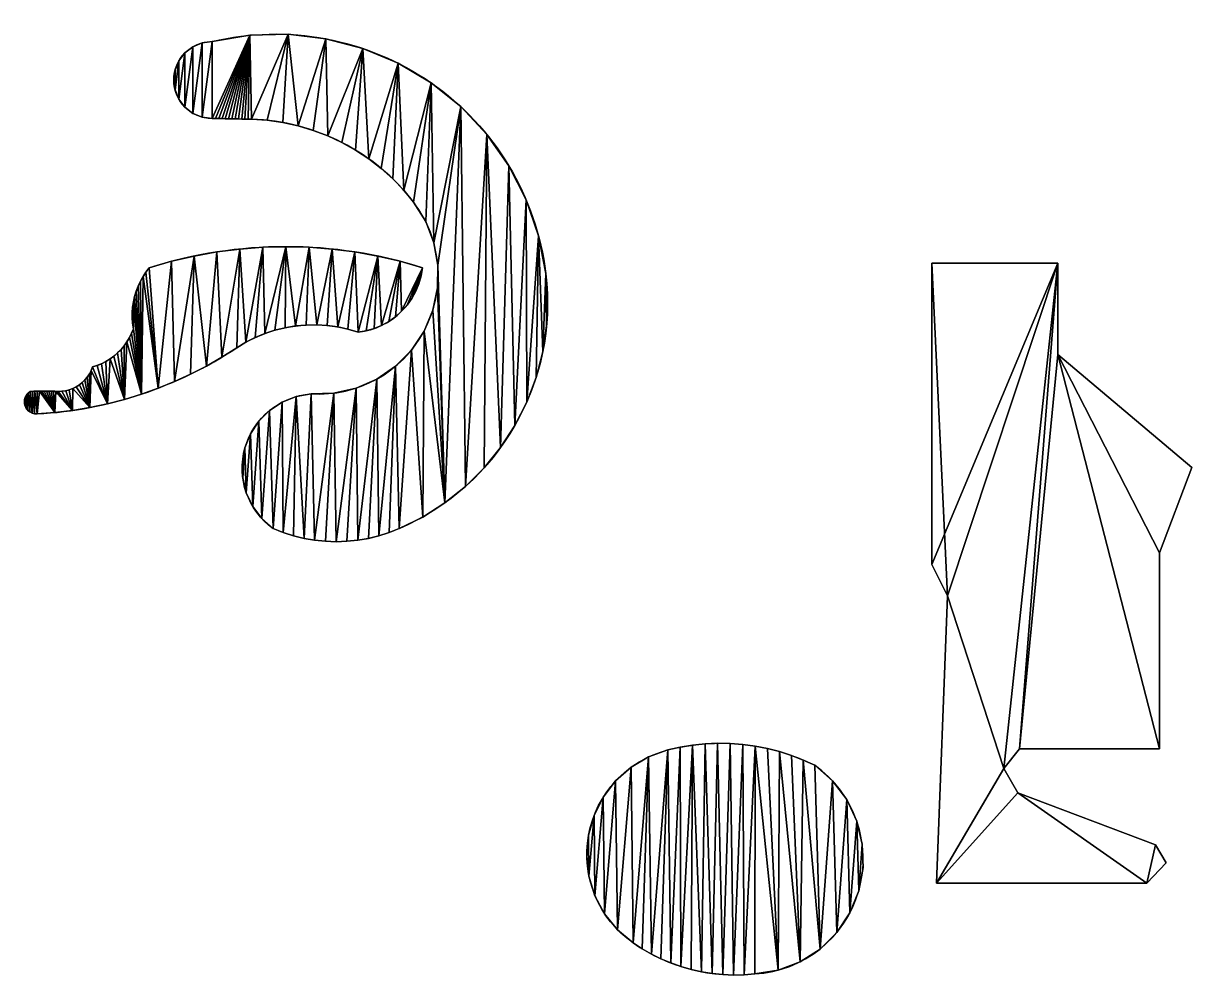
# Model space of a CAD drawing. Extents: x 1.29 to 2.95, y 2.32 to 3.68.
import ezdxf

# ---------------------------------------------------------------- set-up
doc = ezdxf.new("R2010")
doc.units = 0
doc.layers.get('0').update_dxf_attribs({"color": 13, "linetype": 'CONTINUOUS'})

# ---------------------------------------------------------------- blocks, each defined once
blk = doc.blocks.new('GRUPPO_1')
for p, q in [((0, 0.4545), (0, 0.8845)), ((0, 0.8845), (0.18, 0.8845)), ((0, 0.4545, 0.17), (0, 0.8845, 0.17)), ((0, 0.8845, 0.17), (0.18, 0.8845, 0.17)), ((0, 0.8845), (0, 0.8845, 0.17)), ((0.18, 0.8845), (0.18, 0.7545)), ((0.18, 0.8845, 0.17), (0.18, 0.7545, 0.17)), ((0.18, 0.8845), (0.18, 0.8845, 0.17)), ((0.18, 0.7545), (0.3709, 0.593)), ((0.18, 0.7545, 0.17), (0.3709, 0.593, 0.17)), ((0.18, 0.7545), (0.18, 0.7545, 0.17)), ((0.3709, 0.593), (0.325, 0.4714)), ((0.3709, 0.593, 0.17), (0.325, 0.4714, 0.17)), ((0.3709, 0.593), (0.3709, 0.593, 0.17)), ((0.325, 0.4714), (0.325, 0.1914)), ((0.325, 0.4714, 0.17), (0.325, 0.1914, 0.17)), ((0.325, 0.4714), (0.325, 0.4714, 0.17)), ((0.0223, 0.4097), (0, 0.4545)), ((0.0223, 0.4097, 0.17), (0, 0.4545, 0.17)), ((0, 0.4545), (0, 0.4545, 0.17)), ((0.0068, 0), (0.0223, 0.4097)), ((0.0068, 0, 0.17), (0.0223, 0.4097, 0.17)), ((0.0223, 0.4097), (0.0223, 0.4097, 0.17)), ((0.125, 0.1914), (0.1028, 0.1634)), ((0.125, 0.1914, 0.17), (0.1028, 0.1634, 0.17)), ((0.325, 0.1914), (0.125, 0.1914)), ((0.325, 0.1914, 0.17), (0.125, 0.1914, 0.17)), ((0.125, 0.1914), (0.125, 0.1914, 0.17)), ((0.325, 0.1914), (0.325, 0.1914, 0.17)), ((0.1028, 0.1634), (0.1229, 0.1288)), ((0.1028, 0.1634, 0.17), (0.1229, 0.1288, 0.17)), ((0.1028, 0.1634), (0.1028, 0.1634, 0.17)), ((0.1229, 0.1288), (0.3193, 0.0545)), ((0.1229, 0.1288, 0.17), (0.3193, 0.0545, 0.17)), ((0.1229, 0.1288), (0.1229, 0.1288, 0.17)), ((0.3193, 0.0545), (0.3346, 0.0287)), ((0.3193, 0.0545, 0.17), (0.3346, 0.0287, 0.17)), ((0.3193, 0.0545), (0.3193, 0.0545, 0.17)), ((0.3346, 0.0287), (0.3068, 0)), ((0.3346, 0.0287, 0.17), (0.3068, 0, 0.17)), ((0.3346, 0.0287), (0.3346, 0.0287, 0.17)), ((0.3068, 0), (0.0068, 0)), ((0.3068, 0, 0.17), (0.0068, 0, 0.17)), ((0.0068, 0), (0.0068, 0, 0.17)), ((0.3068, 0), (0.3068, 0, 0.17))]:
    blk.add_line(p, q)
mesh = blk.add_polyface()
corners = [(0.3709, 0.593), (0.325, 0.4714), (0.18, 0.7545), (0.18, 0.8845), (0, 0.4545), (0, 0.8845), (0.0223, 0.4097), (0.1028, 0.1634), (0.125, 0.1914), (0.325, 0.1914), (0.0068, 0), (0.1229, 0.1288), (0.3068, 0), (0.3193, 0.0545), (0.3346, 0.0287)]
mesh.append_faces([[corners[k] for k in face] for face in [(3, 4, 5), (12, 13, 14)]], dxfattribs={"vtx0": -1})
mesh.append_faces([[corners[k] for k in face] for face in [(4, 3, 6), (7, 3, 8), (8, 2, 9), (9, 2, 1), (10, 11, 12), (11, 10, 7)]], dxfattribs={"vtx0": -1, "vtx1": -1})
mesh.append_faces([[corners[k] for k in face] for face in [(6, 3, 7)]], dxfattribs={"vtx0": -1, "vtx1": -1, "vtx2": -1})
mesh.append_faces([[corners[k] for k in face] for face in [(8, 3, 2), (7, 10, 6), (12, 11, 13)]], dxfattribs={"vtx0": -1, "vtx2": -1})
mesh.append_faces([[corners[k] for k in face] for face in [(0, 1, 2)]], dxfattribs={"vtx1": -1})
mesh = blk.add_polyface()
corners = [(0.0068, 0, 0.17), (0.1028, 0.1634, 0.17), (0.0223, 0.4097, 0.17), (0.1229, 0.1288, 0.17), (0.3068, 0, 0.17), (0.3193, 0.0545, 0.17), (0.3346, 0.0287, 0.17), (0.325, 0.1914, 0.17), (0.18, 0.7545, 0.17), (0.125, 0.1914, 0.17), (0.325, 0.4714, 0.17), (0.3709, 0.593, 0.17), (0, 0.8845, 0.17), (0, 0.4545, 0.17), (0.18, 0.8845, 0.17)]
mesh.append_faces([[corners[k] for k in face] for face in [(5, 4, 6), (8, 10, 11), (2, 12, 13)]], dxfattribs={"vtx0": -1})
mesh.append_faces([[corners[k] for k in face] for face in [(0, 1, 2), (1, 0, 3), (3, 4, 5), (7, 8, 9), (12, 2, 14), (14, 9, 8)]], dxfattribs={"vtx0": -1, "vtx1": -1})
mesh.append_faces([[corners[k] for k in face] for face in [(14, 2, 1)]], dxfattribs={"vtx0": -1, "vtx1": -1, "vtx2": -1})
mesh.append_faces([[corners[k] for k in face] for face in [(3, 0, 4), (8, 7, 10), (14, 1, 9)]], dxfattribs={"vtx0": -1, "vtx2": -1})
mesh = blk.add_polyface()
corners = [(0, 0.8845, 0.17), (0, 0.4545), (0, 0.4545, 0.17), (0, 0.8845)]
mesh.append_faces([[corners[k] for k in face] for face in [(0, 1, 2), (1, 0, 3)]], dxfattribs={"vtx0": -1})
mesh = blk.add_polyface()
corners = [(0, 0.8845, 0.17), (0.18, 0.8845), (0, 0.8845), (0.18, 0.8845, 0.17)]
mesh.append_faces([[corners[k] for k in face] for face in [(0, 1, 2), (1, 0, 3)]], dxfattribs={"vtx0": -1})
mesh = blk.add_polyface()
corners = [(0.18, 0.8845), (0.18, 0.7545, 0.17), (0.18, 0.7545), (0.18, 0.8845, 0.17)]
mesh.append_faces([[corners[k] for k in face] for face in [(0, 1, 2), (1, 0, 3)]], dxfattribs={"vtx0": -1})
mesh = blk.add_polyface()
corners = [(0.18, 0.7545, 0.17), (0.3709, 0.593), (0.18, 0.7545), (0.3709, 0.593, 0.17)]
mesh.append_faces([[corners[k] for k in face] for face in [(0, 1, 2), (1, 0, 3)]], dxfattribs={"vtx0": -1})
mesh = blk.add_polyface()
corners = [(0.3709, 0.593), (0.325, 0.4714, 0.17), (0.325, 0.4714), (0.3709, 0.593, 0.17)]
mesh.append_faces([[corners[k] for k in face] for face in [(0, 1, 2), (1, 0, 3)]], dxfattribs={"vtx0": -1})
mesh = blk.add_polyface()
corners = [(0.325, 0.4714), (0.325, 0.1914, 0.17), (0.325, 0.1914), (0.325, 0.4714, 0.17)]
mesh.append_faces([[corners[k] for k in face] for face in [(0, 1, 2), (1, 0, 3)]], dxfattribs={"vtx0": -1})
mesh = blk.add_polyface()
corners = [(0, 0.4545, 0.17), (0.0223, 0.4097), (0.0223, 0.4097, 0.17), (0, 0.4545)]
mesh.append_faces([[corners[k] for k in face] for face in [(0, 1, 2), (1, 0, 3)]], dxfattribs={"vtx0": -1})
mesh = blk.add_polyface()
corners = [(0.0223, 0.4097, 0.17), (0.0068, 0), (0.0068, 0, 0.17), (0.0223, 0.4097)]
mesh.append_faces([[corners[k] for k in face] for face in [(0, 1, 2), (1, 0, 3)]], dxfattribs={"vtx0": -1})
mesh = blk.add_polyface()
corners = [(0.125, 0.1914), (0.1028, 0.1634, 0.17), (0.1028, 0.1634), (0.125, 0.1914, 0.17)]
mesh.append_faces([[corners[k] for k in face] for face in [(0, 1, 2), (1, 0, 3)]], dxfattribs={"vtx0": -1})
mesh = blk.add_polyface()
corners = [(0.325, 0.1914, 0.17), (0.125, 0.1914), (0.325, 0.1914), (0.125, 0.1914, 0.17)]
mesh.append_faces([[corners[k] for k in face] for face in [(0, 1, 2), (1, 0, 3)]], dxfattribs={"vtx0": -1})
mesh = blk.add_polyface()
corners = [(0.1028, 0.1634), (0.1229, 0.1288, 0.17), (0.1229, 0.1288), (0.1028, 0.1634, 0.17)]
mesh.append_faces([[corners[k] for k in face] for face in [(0, 1, 2), (1, 0, 3)]], dxfattribs={"vtx0": -1})
mesh = blk.add_polyface()
corners = [(0.1229, 0.1288, 0.17), (0.3193, 0.0545), (0.1229, 0.1288), (0.3193, 0.0545, 0.17)]
mesh.append_faces([[corners[k] for k in face] for face in [(0, 1, 2), (1, 0, 3)]], dxfattribs={"vtx0": -1})
mesh = blk.add_polyface()
corners = [(0.3193, 0.0545), (0.3346, 0.0287, 0.17), (0.3346, 0.0287), (0.3193, 0.0545, 0.17)]
mesh.append_faces([[corners[k] for k in face] for face in [(0, 1, 2), (1, 0, 3)]], dxfattribs={"vtx0": -1})
mesh = blk.add_polyface()
corners = [(0.3346, 0.0287), (0.3068, 0, 0.17), (0.3068, 0), (0.3346, 0.0287, 0.17)]
mesh.append_faces([[corners[k] for k in face] for face in [(0, 1, 2), (1, 0, 3)]], dxfattribs={"vtx0": -1})
mesh = blk.add_polyface()
corners = [(0.3068, 0, 0.17), (0.0068, 0), (0.3068, 0), (0.0068, 0, 0.17)]
mesh.append_faces([[corners[k] for k in face] for face in [(0, 1, 2), (1, 0, 3)]], dxfattribs={"vtx0": -1})
blk = doc.blocks.new('GRUPPO_2')
for p, q in [((0.1158, 0.3213), (0.1158, 0.3213, 0.09)), ((0.1333, 0.3252), (0.1333, 0.3252, 0.09)), ((0.151, 0.3281), (0.151, 0.3281, 0.09)), ((0.1688, 0.3299), (0.1688, 0.3299, 0.09)), ((0.1868, 0.3307), (0.1868, 0.3307, 0.09)), ((0.2047, 0.3304), (0.2047, 0.3304, 0.09)), ((0.2226, 0.3291), (0.2226, 0.3291, 0.09)), ((0.2403, 0.3267), (0.2403, 0.3267, 0.09)), ((0.2579, 0.3233), (0.2579, 0.3233, 0.09)), ((0.2753, 0.3188), (0.2753, 0.3188, 0.09)), ((0.0883, 0.3114), (0.0883, 0.3114, 0.09)), ((0.2924, 0.3133), (0.2924, 0.3133, 0.09)), ((0.3091, 0.3068), (0.3091, 0.3068, 0.09)), ((0.0631, 0.2964), (0.0631, 0.2964, 0.09)), ((0.3254, 0.2994), (0.3254, 0.2994, 0.09)), ((0.0412, 0.277), (0.0412, 0.277, 0.09)), ((0.3508, 0.2772), (0.3508, 0.2772, 0.09)), ((0.0234, 0.2538), (0.0234, 0.2538, 0.09)), ((0.3711, 0.2503), (0.3711, 0.2503, 0.09)), ((0.0103, 0.2276), (0.0103, 0.2276, 0.09)), ((0.3854, 0.2197), (0.3854, 0.2197, 0.09)), ((0.0024, 0.1994), (0.0024, 0.1994, 0.09)), ((0.3933, 0.1869), (0.3933, 0.1869, 0.09)), ((0, 0.1703), (0, 0.1703, 0.09)), ((0.3943, 0.1532), (0.3943, 0.1532, 0.09)), ((0.0031, 0.1412), (0.0031, 0.1412, 0.09)), ((0.3883, 0.12), (0.3883, 0.12, 0.09)), ((0.0117, 0.1132), (0.0117, 0.1132, 0.09)), ((0.0255, 0.0874), (0.0255, 0.0874, 0.09)), ((0.3757, 0.0888), (0.3757, 0.0888, 0.09)), ((0.0438, 0.0646), (0.0438, 0.0646, 0.09)), ((0.357, 0.0607), (0.357, 0.0607, 0.09)), ((0.0662, 0.0457), (0.0662, 0.0457, 0.09)), ((0.079, 0.0374), (0.079, 0.0374, 0.09)), ((0.333, 0.0371), (0.333, 0.0371, 0.09)), ((0.0922, 0.0299), (0.0922, 0.0299, 0.09)), ((0.1059, 0.0231), (0.1059, 0.0231, 0.09)), ((0.12, 0.0172), (0.12, 0.0172, 0.09)), ((0.3046, 0.0189), (0.3046, 0.0189, 0.09)), ((0.1343, 0.0121), (0.1343, 0.0121, 0.09)), ((0.149, 0.0079), (0.149, 0.0079, 0.09)), ((0.1639, 0.0046), (0.1639, 0.0046, 0.09)), ((0.1789, 0.0022), (0.1789, 0.0022, 0.09)), ((0.1941, 0.0006), (0.1941, 0.0006, 0.09)), ((0.2093, 0), (0.2093, 0, 0.09)), ((0.2246, 0.0003), (0.2246, 0.0003, 0.09)), ((0.2398, 0.0015), (0.2398, 0.0015, 0.09)), ((0.2731, 0.0068), (0.2731, 0.0068, 0.09))]:
    blk.add_line(p, q)
at = {"extrusion": (0, 0, -1)}
for centre, radius, start, end in [((-0.191, 0.0267), 0.304, 75.6813, 116.2355), ((-0.191, 0.0267, -0.09), 0.304, 75.6813, 116.2355), ((-0.1539, 0.1722), 0.1539, 304.7404, 75.6813), ((-0.1539, 0.1722, -0.09), 0.1539, 304.7404, 75.6813)]:
    blk.add_arc(centre, radius, start, end, dxfattribs=at)
for centre, radius, start, end in [((0.2305, 0.1654), 0.1642, 273.2427, 54.6926), ((0.2305, 0.1654, 0.09), 0.1642, 273.2427, 54.6926), ((0.2124, 0.2565), 0.2565, 235.2596, 276.1399), ((0.2124, 0.2565, 0.09), 0.2565, 235.2596, 276.1399)]:
    blk.add_arc(centre, radius, start, end)
mesh = blk.add_polyface()
corners = [(0.0024, 0.1994), (0.0031, 0.1412), (0, 0.1703), (0.0103, 0.2276), (0.0117, 0.1132), (0.0234, 0.2538), (0.0255, 0.0874), (0.0412, 0.277), (0.0438, 0.0646), (0.0631, 0.2964), (0.0662, 0.0457), (0.0883, 0.3114), (0.079, 0.0374), (0.0922, 0.0299), (0.1158, 0.3213), (0.1059, 0.0231), (0.12, 0.0172), (0.1333, 0.3252), (0.1343, 0.0121), (0.151, 0.3281), (0.149, 0.0079), (0.1639, 0.0046), (0.1688, 0.3299), (0.1789, 0.0022), (0.1868, 0.3307), (0.1941, 0.0006), (0.2047, 0.3304), (0.2093, 0), (0.2226, 0.3291), (0.2246, 0.0003), (0.2403, 0.3267), (0.2398, 0.0015), (0.2731, 0.0068), (0.2579, 0.3233), (0.2753, 0.3188), (0.3046, 0.0189), (0.2924, 0.3133), (0.3091, 0.3068), (0.333, 0.0371), (0.3254, 0.2994), (0.3508, 0.2772), (0.357, 0.0607), (0.3711, 0.2503), (0.3757, 0.0888), (0.3854, 0.2197), (0.3883, 0.12), (0.3933, 0.1869), (0.3943, 0.1532)]
mesh.append_faces([[corners[k] for k in face] for face in [(0, 1, 2), (45, 46, 47)]], dxfattribs={"vtx0": -1})
mesh.append_faces([[corners[k] for k in face] for face in [(1, 3, 4), (4, 5, 6), (6, 7, 8), (8, 9, 10), (10, 11, 12), (12, 11, 13), (13, 14, 15), (15, 14, 16), (16, 17, 18), (18, 19, 20), (20, 19, 21), (21, 22, 23), (23, 24, 25), (25, 26, 27), (27, 28, 29), (29, 30, 31), (31, 30, 32), (32, 34, 35), (35, 37, 38), (38, 40, 41), (41, 42, 43), (43, 44, 45)]], dxfattribs={"vtx0": -1, "vtx1": -1})
mesh.append_faces([[corners[k] for k in face] for face in [(1, 0, 3), (4, 3, 5), (6, 5, 7), (8, 7, 9), (10, 9, 11), (13, 11, 14), (16, 14, 17), (18, 17, 19), (21, 19, 22), (23, 22, 24), (25, 24, 26), (27, 26, 28), (29, 28, 30), (32, 30, 33), (32, 33, 34), (35, 34, 36), (35, 36, 37), (38, 37, 39), (38, 39, 40), (41, 40, 42), (43, 42, 44), (45, 44, 46)]], dxfattribs={"vtx0": -1, "vtx2": -1})
mesh = blk.add_polyface()
corners = [(0.0031, 0.1412, 0.09), (0.0024, 0.1994, 0.09), (0, 0.1703, 0.09), (0.0103, 0.2276, 0.09), (0.0117, 0.1132, 0.09), (0.0234, 0.2538, 0.09), (0.0255, 0.0874, 0.09), (0.0412, 0.277, 0.09), (0.0438, 0.0646, 0.09), (0.0631, 0.2964, 0.09), (0.0662, 0.0457, 0.09), (0.0883, 0.3114, 0.09), (0.079, 0.0374, 0.09), (0.0922, 0.0299, 0.09), (0.1158, 0.3213, 0.09), (0.1059, 0.0231, 0.09), (0.12, 0.0172, 0.09), (0.1333, 0.3252, 0.09), (0.1343, 0.0121, 0.09), (0.151, 0.3281, 0.09), (0.149, 0.0079, 0.09), (0.1639, 0.0046, 0.09), (0.1688, 0.3299, 0.09), (0.1789, 0.0022, 0.09), (0.1868, 0.3307, 0.09), (0.1941, 0.0006, 0.09), (0.2047, 0.3304, 0.09), (0.2093, 0, 0.09), (0.2226, 0.3291, 0.09), (0.2246, 0.0003, 0.09), (0.2403, 0.3267, 0.09), (0.2398, 0.0015, 0.09), (0.2731, 0.0068, 0.09), (0.2579, 0.3233, 0.09), (0.2753, 0.3188, 0.09), (0.3046, 0.0189, 0.09), (0.2924, 0.3133, 0.09), (0.3091, 0.3068, 0.09), (0.333, 0.0371, 0.09), (0.3254, 0.2994, 0.09), (0.3508, 0.2772, 0.09), (0.357, 0.0607, 0.09), (0.3711, 0.2503, 0.09), (0.3757, 0.0888, 0.09), (0.3854, 0.2197, 0.09), (0.3883, 0.12, 0.09), (0.3933, 0.1869, 0.09), (0.3943, 0.1532, 0.09)]
mesh.append_faces([[corners[k] for k in face] for face in [(0, 1, 2), (46, 45, 47)]], dxfattribs={"vtx0": -1})
mesh.append_faces([[corners[k] for k in face] for face in [(1, 0, 3), (3, 4, 5), (5, 6, 7), (7, 8, 9), (9, 10, 11), (11, 13, 14), (14, 16, 17), (17, 18, 19), (19, 21, 22), (22, 23, 24), (24, 25, 26), (26, 27, 28), (28, 29, 30), (30, 32, 33), (33, 32, 34), (34, 35, 36), (36, 35, 37), (37, 38, 39), (39, 38, 40), (40, 41, 42), (42, 43, 44), (44, 45, 46)]], dxfattribs={"vtx0": -1, "vtx1": -1})
mesh.append_faces([[corners[k] for k in face] for face in [(3, 0, 4), (5, 4, 6), (7, 6, 8), (9, 8, 10), (11, 10, 12), (11, 12, 13), (14, 13, 15), (14, 15, 16), (17, 16, 18), (19, 18, 20), (19, 20, 21), (22, 21, 23), (24, 23, 25), (26, 25, 27), (28, 27, 29), (30, 29, 31), (30, 31, 32), (34, 32, 35), (37, 35, 38), (40, 38, 41), (42, 41, 43), (44, 43, 45)]], dxfattribs={"vtx0": -1, "vtx2": -1})
mesh = blk.add_polyface()
corners = [(0.0883, 0.3114, 0.09), (0.1158, 0.3213), (0.0883, 0.3114), (0.1158, 0.3213, 0.09)]
mesh.append_faces([[corners[k] for k in face] for face in [(0, 1, 2), (1, 0, 3)]], dxfattribs={"vtx0": -1})
mesh = blk.add_polyface()
corners = [(0.1158, 0.3213, 0.09), (0.1333, 0.3252), (0.1158, 0.3213), (0.1333, 0.3252, 0.09)]
mesh.append_faces([[corners[k] for k in face] for face in [(0, 1, 2), (1, 0, 3)]], dxfattribs={"vtx0": -1})
mesh = blk.add_polyface()
corners = [(0.1333, 0.3252, 0.09), (0.151, 0.3281), (0.1333, 0.3252), (0.151, 0.3281, 0.09)]
mesh.append_faces([[corners[k] for k in face] for face in [(0, 1, 2), (1, 0, 3)]], dxfattribs={"vtx0": -1})
mesh = blk.add_polyface()
corners = [(0.151, 0.3281, 0.09), (0.1688, 0.3299), (0.151, 0.3281), (0.1688, 0.3299, 0.09)]
mesh.append_faces([[corners[k] for k in face] for face in [(0, 1, 2), (1, 0, 3)]], dxfattribs={"vtx0": -1})
mesh = blk.add_polyface()
corners = [(0.1688, 0.3299, 0.09), (0.1868, 0.3307), (0.1688, 0.3299), (0.1868, 0.3307, 0.09)]
mesh.append_faces([[corners[k] for k in face] for face in [(0, 1, 2), (1, 0, 3)]], dxfattribs={"vtx0": -1})
mesh = blk.add_polyface()
corners = [(0.1868, 0.3307, 0.09), (0.2047, 0.3304), (0.1868, 0.3307), (0.2047, 0.3304, 0.09)]
mesh.append_faces([[corners[k] for k in face] for face in [(0, 1, 2), (1, 0, 3)]], dxfattribs={"vtx0": -1})
mesh = blk.add_polyface()
corners = [(0.2047, 0.3304, 0.09), (0.2226, 0.3291), (0.2047, 0.3304), (0.2226, 0.3291, 0.09)]
mesh.append_faces([[corners[k] for k in face] for face in [(0, 1, 2), (1, 0, 3)]], dxfattribs={"vtx0": -1})
mesh = blk.add_polyface()
corners = [(0.2226, 0.3291, 0.09), (0.2403, 0.3267), (0.2226, 0.3291), (0.2403, 0.3267, 0.09)]
mesh.append_faces([[corners[k] for k in face] for face in [(0, 1, 2), (1, 0, 3)]], dxfattribs={"vtx0": -1})
mesh = blk.add_polyface()
corners = [(0.2403, 0.3267, 0.09), (0.2579, 0.3233), (0.2403, 0.3267), (0.2579, 0.3233, 0.09)]
mesh.append_faces([[corners[k] for k in face] for face in [(0, 1, 2), (1, 0, 3)]], dxfattribs={"vtx0": -1})
mesh = blk.add_polyface()
corners = [(0.2579, 0.3233, 0.09), (0.2753, 0.3188), (0.2579, 0.3233), (0.2753, 0.3188, 0.09)]
mesh.append_faces([[corners[k] for k in face] for face in [(0, 1, 2), (1, 0, 3)]], dxfattribs={"vtx0": -1})
mesh = blk.add_polyface()
corners = [(0.2753, 0.3188, 0.09), (0.2924, 0.3133), (0.2753, 0.3188), (0.2924, 0.3133, 0.09)]
mesh.append_faces([[corners[k] for k in face] for face in [(0, 1, 2), (1, 0, 3)]], dxfattribs={"vtx0": -1})
mesh = blk.add_polyface()
corners = [(0.0631, 0.2964, 0.09), (0.0883, 0.3114), (0.0631, 0.2964), (0.0883, 0.3114, 0.09)]
mesh.append_faces([[corners[k] for k in face] for face in [(0, 1, 2), (1, 0, 3)]], dxfattribs={"vtx0": -1})
mesh = blk.add_polyface()
corners = [(0.2924, 0.3133, 0.09), (0.3091, 0.3068), (0.2924, 0.3133), (0.3091, 0.3068, 0.09)]
mesh.append_faces([[corners[k] for k in face] for face in [(0, 1, 2), (1, 0, 3)]], dxfattribs={"vtx0": -1})
mesh = blk.add_polyface()
corners = [(0.3091, 0.3068, 0.09), (0.3254, 0.2994), (0.3091, 0.3068), (0.3254, 0.2994, 0.09)]
mesh.append_faces([[corners[k] for k in face] for face in [(0, 1, 2), (1, 0, 3)]], dxfattribs={"vtx0": -1})
mesh = blk.add_polyface()
corners = [(0.0412, 0.277, 0.09), (0.0631, 0.2964), (0.0412, 0.277), (0.0631, 0.2964, 0.09)]
mesh.append_faces([[corners[k] for k in face] for face in [(0, 1, 2), (1, 0, 3)]], dxfattribs={"vtx0": -1})
mesh = blk.add_polyface()
corners = [(0.3254, 0.2994, 0.09), (0.3508, 0.2772), (0.3254, 0.2994), (0.3508, 0.2772, 0.09)]
mesh.append_faces([[corners[k] for k in face] for face in [(0, 1, 2), (1, 0, 3)]], dxfattribs={"vtx0": -1})
mesh = blk.add_polyface()
corners = [(0.0412, 0.277, 0.09), (0.0234, 0.2538), (0.0234, 0.2538, 0.09), (0.0412, 0.277)]
mesh.append_faces([[corners[k] for k in face] for face in [(0, 1, 2), (1, 0, 3)]], dxfattribs={"vtx0": -1})
mesh = blk.add_polyface()
corners = [(0.3508, 0.2772), (0.3711, 0.2503, 0.09), (0.3711, 0.2503), (0.3508, 0.2772, 0.09)]
mesh.append_faces([[corners[k] for k in face] for face in [(0, 1, 2), (1, 0, 3)]], dxfattribs={"vtx0": -1})
mesh = blk.add_polyface()
corners = [(0.0234, 0.2538, 0.09), (0.0103, 0.2276), (0.0103, 0.2276, 0.09), (0.0234, 0.2538)]
mesh.append_faces([[corners[k] for k in face] for face in [(0, 1, 2), (1, 0, 3)]], dxfattribs={"vtx0": -1})
mesh = blk.add_polyface()
corners = [(0.3711, 0.2503), (0.3854, 0.2197, 0.09), (0.3854, 0.2197), (0.3711, 0.2503, 0.09)]
mesh.append_faces([[corners[k] for k in face] for face in [(0, 1, 2), (1, 0, 3)]], dxfattribs={"vtx0": -1})
mesh = blk.add_polyface()
corners = [(0.0103, 0.2276, 0.09), (0.0024, 0.1994), (0.0024, 0.1994, 0.09), (0.0103, 0.2276)]
mesh.append_faces([[corners[k] for k in face] for face in [(0, 1, 2), (1, 0, 3)]], dxfattribs={"vtx0": -1})
mesh = blk.add_polyface()
corners = [(0.3854, 0.2197), (0.3933, 0.1869, 0.09), (0.3933, 0.1869), (0.3854, 0.2197, 0.09)]
mesh.append_faces([[corners[k] for k in face] for face in [(0, 1, 2), (1, 0, 3)]], dxfattribs={"vtx0": -1})
mesh = blk.add_polyface()
corners = [(0.0024, 0.1994, 0.09), (0, 0.1703), (0, 0.1703, 0.09), (0.0024, 0.1994)]
mesh.append_faces([[corners[k] for k in face] for face in [(0, 1, 2), (1, 0, 3)]], dxfattribs={"vtx0": -1})
mesh = blk.add_polyface()
corners = [(0.3933, 0.1869), (0.3943, 0.1532, 0.09), (0.3943, 0.1532), (0.3933, 0.1869, 0.09)]
mesh.append_faces([[corners[k] for k in face] for face in [(0, 1, 2), (1, 0, 3)]], dxfattribs={"vtx0": -1})
mesh = blk.add_polyface()
corners = [(0, 0.1703, 0.09), (0.0031, 0.1412), (0.0031, 0.1412, 0.09), (0, 0.1703)]
mesh.append_faces([[corners[k] for k in face] for face in [(0, 1, 2), (1, 0, 3)]], dxfattribs={"vtx0": -1})
mesh = blk.add_polyface()
corners = [(0.3943, 0.1532), (0.3883, 0.12, 0.09), (0.3883, 0.12), (0.3943, 0.1532, 0.09)]
mesh.append_faces([[corners[k] for k in face] for face in [(0, 1, 2), (1, 0, 3)]], dxfattribs={"vtx0": -1})
mesh = blk.add_polyface()
corners = [(0.0031, 0.1412, 0.09), (0.0117, 0.1132), (0.0117, 0.1132, 0.09), (0.0031, 0.1412)]
mesh.append_faces([[corners[k] for k in face] for face in [(0, 1, 2), (1, 0, 3)]], dxfattribs={"vtx0": -1})
mesh = blk.add_polyface()
corners = [(0.3883, 0.12), (0.3757, 0.0888, 0.09), (0.3757, 0.0888), (0.3883, 0.12, 0.09)]
mesh.append_faces([[corners[k] for k in face] for face in [(0, 1, 2), (1, 0, 3)]], dxfattribs={"vtx0": -1})
mesh = blk.add_polyface()
corners = [(0.0117, 0.1132, 0.09), (0.0255, 0.0874), (0.0255, 0.0874, 0.09), (0.0117, 0.1132)]
mesh.append_faces([[corners[k] for k in face] for face in [(0, 1, 2), (1, 0, 3)]], dxfattribs={"vtx0": -1})
mesh = blk.add_polyface()
corners = [(0.0255, 0.0874, 0.09), (0.0438, 0.0646), (0.0438, 0.0646, 0.09), (0.0255, 0.0874)]
mesh.append_faces([[corners[k] for k in face] for face in [(0, 1, 2), (1, 0, 3)]], dxfattribs={"vtx0": -1})
mesh = blk.add_polyface()
corners = [(0.3757, 0.0888), (0.357, 0.0607, 0.09), (0.357, 0.0607), (0.3757, 0.0888, 0.09)]
mesh.append_faces([[corners[k] for k in face] for face in [(0, 1, 2), (1, 0, 3)]], dxfattribs={"vtx0": -1})
mesh = blk.add_polyface()
corners = [(0.0662, 0.0457, 0.09), (0.0438, 0.0646), (0.0662, 0.0457), (0.0438, 0.0646, 0.09)]
mesh.append_faces([[corners[k] for k in face] for face in [(0, 1, 2), (1, 0, 3)]], dxfattribs={"vtx0": -1})
mesh = blk.add_polyface()
corners = [(0.357, 0.0607, 0.09), (0.333, 0.0371), (0.357, 0.0607), (0.333, 0.0371, 0.09)]
mesh.append_faces([[corners[k] for k in face] for face in [(0, 1, 2), (1, 0, 3)]], dxfattribs={"vtx0": -1})
mesh = blk.add_polyface()
corners = [(0.079, 0.0374, 0.09), (0.0662, 0.0457), (0.079, 0.0374), (0.0662, 0.0457, 0.09)]
mesh.append_faces([[corners[k] for k in face] for face in [(0, 1, 2), (1, 0, 3)]], dxfattribs={"vtx0": -1})
mesh = blk.add_polyface()
corners = [(0.0922, 0.0299, 0.09), (0.079, 0.0374), (0.0922, 0.0299), (0.079, 0.0374, 0.09)]
mesh.append_faces([[corners[k] for k in face] for face in [(0, 1, 2), (1, 0, 3)]], dxfattribs={"vtx0": -1})
mesh = blk.add_polyface()
corners = [(0.333, 0.0371, 0.09), (0.3046, 0.0189), (0.333, 0.0371), (0.3046, 0.0189, 0.09)]
mesh.append_faces([[corners[k] for k in face] for face in [(0, 1, 2), (1, 0, 3)]], dxfattribs={"vtx0": -1})
mesh = blk.add_polyface()
corners = [(0.1059, 0.0231, 0.09), (0.0922, 0.0299), (0.1059, 0.0231), (0.0922, 0.0299, 0.09)]
mesh.append_faces([[corners[k] for k in face] for face in [(0, 1, 2), (1, 0, 3)]], dxfattribs={"vtx0": -1})
mesh = blk.add_polyface()
corners = [(0.12, 0.0172, 0.09), (0.1059, 0.0231), (0.12, 0.0172), (0.1059, 0.0231, 0.09)]
mesh.append_faces([[corners[k] for k in face] for face in [(0, 1, 2), (1, 0, 3)]], dxfattribs={"vtx0": -1})
mesh = blk.add_polyface()
corners = [(0.1343, 0.0121, 0.09), (0.12, 0.0172), (0.1343, 0.0121), (0.12, 0.0172, 0.09)]
mesh.append_faces([[corners[k] for k in face] for face in [(0, 1, 2), (1, 0, 3)]], dxfattribs={"vtx0": -1})
mesh = blk.add_polyface()
corners = [(0.3046, 0.0189, 0.09), (0.2731, 0.0068), (0.3046, 0.0189), (0.2731, 0.0068, 0.09)]
mesh.append_faces([[corners[k] for k in face] for face in [(0, 1, 2), (1, 0, 3)]], dxfattribs={"vtx0": -1})
mesh = blk.add_polyface()
corners = [(0.149, 0.0079, 0.09), (0.1343, 0.0121), (0.149, 0.0079), (0.1343, 0.0121, 0.09)]
mesh.append_faces([[corners[k] for k in face] for face in [(0, 1, 2), (1, 0, 3)]], dxfattribs={"vtx0": -1})
mesh = blk.add_polyface()
corners = [(0.1639, 0.0046, 0.09), (0.149, 0.0079), (0.1639, 0.0046), (0.149, 0.0079, 0.09)]
mesh.append_faces([[corners[k] for k in face] for face in [(0, 1, 2), (1, 0, 3)]], dxfattribs={"vtx0": -1})
mesh = blk.add_polyface()
corners = [(0.1789, 0.0022, 0.09), (0.1639, 0.0046), (0.1789, 0.0022), (0.1639, 0.0046, 0.09)]
mesh.append_faces([[corners[k] for k in face] for face in [(0, 1, 2), (1, 0, 3)]], dxfattribs={"vtx0": -1})
mesh = blk.add_polyface()
corners = [(0.1941, 0.0006, 0.09), (0.1789, 0.0022), (0.1941, 0.0006), (0.1789, 0.0022, 0.09)]
mesh.append_faces([[corners[k] for k in face] for face in [(0, 1, 2), (1, 0, 3)]], dxfattribs={"vtx0": -1})
mesh = blk.add_polyface()
corners = [(0.2093, 0, 0.09), (0.1941, 0.0006), (0.2093, 0), (0.1941, 0.0006, 0.09)]
mesh.append_faces([[corners[k] for k in face] for face in [(0, 1, 2), (1, 0, 3)]], dxfattribs={"vtx0": -1})
mesh = blk.add_polyface()
corners = [(0.2246, 0.0003, 0.09), (0.2093, 0), (0.2246, 0.0003), (0.2093, 0, 0.09)]
mesh.append_faces([[corners[k] for k in face] for face in [(0, 1, 2), (1, 0, 3)]], dxfattribs={"vtx0": -1})
mesh = blk.add_polyface()
corners = [(0.2398, 0.0015, 0.09), (0.2246, 0.0003), (0.2398, 0.0015), (0.2246, 0.0003, 0.09)]
mesh.append_faces([[corners[k] for k in face] for face in [(0, 1, 2), (1, 0, 3)]], dxfattribs={"vtx0": -1})
mesh = blk.add_polyface()
corners = [(0.2731, 0.0068, 0.09), (0.2398, 0.0015), (0.2731, 0.0068), (0.2398, 0.0015, 0.09)]
mesh.append_faces([[corners[k] for k in face] for face in [(0, 1, 2), (1, 0, 3)]], dxfattribs={"vtx0": -1})
blk = doc.blocks.new('GRUPPO_3')
for p, q in [((0.1088, 0.7227), (0.1088, 0.7227, 0.09)), ((0.1633, 0.7241), (0.1633, 0.7241, 0.09)), ((0.2174, 0.7178), (0.2174, 0.7178, 0.09)), ((0.0275, 0.7064), (0.0275, 0.7064, 0.09)), ((0.0408, 0.7119), (0.0408, 0.7119, 0.09)), ((0.055, 0.7138), (0.055, 0.7138, 0.09)), ((0.2702, 0.704), (0.2702, 0.704, 0.09)), ((0.0074, 0.6863), (0.0074, 0.6863, 0.09)), ((0.0161, 0.6977), (0.0161, 0.6977, 0.09)), ((0.0019, 0.673), (0.0019, 0.673, 0.09)), ((0.3205, 0.6829), (0.3205, 0.6829, 0.09)), ((0, 0.6588), (0, 0.6588, 0.09)), ((0.3673, 0.655), (0.3673, 0.655, 0.09)), ((0.0019, 0.6446), (0.0019, 0.6446, 0.09)), ((0.0074, 0.6313), (0.0074, 0.6313, 0.09)), ((0.0161, 0.6199), (0.0161, 0.6199, 0.09)), ((0.4098, 0.6208), (0.4098, 0.6208, 0.09)), ((0.0275, 0.6112), (0.0275, 0.6112, 0.09)), ((0.0408, 0.6057), (0.0408, 0.6057, 0.09)), ((0.055, 0.6038), (0.055, 0.6038, 0.09)), ((0.0597, 0.6038), (0.0597, 0.6038, 0.09)), ((0.0643, 0.6037), (0.0643, 0.6037, 0.09)), ((0.069, 0.6037), (0.069, 0.6037, 0.09)), ((0.0737, 0.6036), (0.0737, 0.6036, 0.09)), ((0.0784, 0.6035), (0.0784, 0.6035, 0.09)), ((0.083, 0.6034), (0.083, 0.6034, 0.09)), ((0.0877, 0.6034), (0.0877, 0.6034, 0.09)), ((0.0924, 0.6033), (0.0924, 0.6033, 0.09)), ((0.0971, 0.6031), (0.0971, 0.6031, 0.09)), ((0.1017, 0.603), (0.1017, 0.603, 0.09)), ((0.1064, 0.6029), (0.1064, 0.6029, 0.09)), ((0.1111, 0.6028), (0.1111, 0.6028, 0.09)), ((0.1334, 0.6013), (0.1334, 0.6013, 0.09)), ((0.1556, 0.5982), (0.1556, 0.5982, 0.09)), ((0.1775, 0.5934), (0.1775, 0.5934, 0.09)), ((0.1989, 0.587), (0.1989, 0.587, 0.09)), ((0.2199, 0.5791), (0.2199, 0.5791, 0.09)), ((0.2402, 0.5697), (0.2402, 0.5697, 0.09)), ((0.4471, 0.581), (0.4471, 0.581, 0.09)), ((0.2597, 0.5587), (0.2597, 0.5587, 0.09)), ((0.2784, 0.5464), (0.2784, 0.5464, 0.09)), ((0.4784, 0.5364), (0.4784, 0.5364, 0.09)), ((0.2961, 0.5327), (0.2961, 0.5327, 0.09)), ((0.3128, 0.5177), (0.3128, 0.5177, 0.09)), ((0.3283, 0.5016), (0.3283, 0.5016, 0.09)), ((0.3425, 0.4844), (0.3425, 0.4844, 0.09)), ((0.5032, 0.4878), (0.5032, 0.4878, 0.09)), ((0.3597, 0.4568), (0.3597, 0.4568, 0.09)), ((0.5209, 0.4363), (0.5209, 0.4363, 0.09)), ((0.3714, 0.4266), (0.3714, 0.4266, 0.09)), ((0.3771, 0.3946), (0.3771, 0.3946, 0.09)), ((0.5312, 0.3827), (0.5312, 0.3827, 0.09)), ((0.3767, 0.3622), (0.3767, 0.3622, 0.09)), ((0.5337, 0.3453), (0.5337, 0.3453, 0.09)), ((0.37, 0.3304), (0.37, 0.3304, 0.09)), ((0.3575, 0.3005), (0.3575, 0.3005, 0.09)), ((0.5322, 0.3078), (0.5322, 0.3078, 0.09)), ((0.3395, 0.2735), (0.3395, 0.2735, 0.09)), ((0.5267, 0.2707), (0.5267, 0.2707, 0.09)), ((0.3168, 0.2504), (0.3168, 0.2504, 0.09)), ((0.5173, 0.2344), (0.5173, 0.2344, 0.09)), ((0.2603, 0.2191), (0.2603, 0.2191, 0.09)), ((0.29, 0.232), (0.29, 0.232, 0.09)), ((0.1749, 0.2073), (0.1749, 0.2073, 0.09)), ((0.1962, 0.2111), (0.1962, 0.2111, 0.09)), ((0.2286, 0.212), (0.2286, 0.212, 0.09)), ((0.1368, 0.1873), (0.1368, 0.1873, 0.09)), ((0.1548, 0.1993), (0.1548, 0.1993, 0.09)), ((0.5041, 0.1993), (0.5041, 0.1993, 0.09)), ((0.1215, 0.172), (0.1215, 0.172, 0.09)), ((0.1096, 0.1539), (0.1096, 0.1539, 0.09)), ((0.4871, 0.1658), (0.4871, 0.1658, 0.09)), ((0.1017, 0.1338), (0.1017, 0.1338, 0.09)), ((0.4667, 0.1344), (0.4667, 0.1344, 0.09)), ((0.098, 0.1125), (0.098, 0.1125, 0.09)), ((0.4431, 0.1053), (0.4431, 0.1053, 0.09)), ((0.0986, 0.0909), (0.0986, 0.0909, 0.09)), ((0.1036, 0.0698), (0.1036, 0.0698, 0.09)), ((0.4165, 0.0788), (0.4165, 0.0788, 0.09)), ((0.1128, 0.0503), (0.1128, 0.0503, 0.09)), ((0.3872, 0.0554), (0.3872, 0.0554, 0.09)), ((0.3555, 0.0352), (0.3555, 0.0352, 0.09)), ((0.1258, 0.0329), (0.1258, 0.0329, 0.09)), ((0.1419, 0.0186), (0.1419, 0.0186, 0.09)), ((0.3219, 0.0186), (0.3219, 0.0186, 0.09)), ((0.1563, 0.013), (0.1563, 0.013, 0.09)), ((0.171, 0.0083), (0.171, 0.0083, 0.09)), ((0.186, 0.0047), (0.186, 0.0047, 0.09)), ((0.2012, 0.0021), (0.2012, 0.0021, 0.09)), ((0.2165, 0.0005), (0.2165, 0.0005, 0.09)), ((0.2319, 0), (0.2319, 0, 0.09)), ((0.2473, 0.0005), (0.2473, 0.0005, 0.09)), ((0.2627, 0.0021), (0.2627, 0.0021, 0.09)), ((0.2779, 0.0047), (0.2779, 0.0047, 0.09)), ((0.2929, 0.0083), (0.2929, 0.0083, 0.09)), ((0.3076, 0.013), (0.3076, 0.013, 0.09))]:
    blk.add_line(p, q)
at = {"extrusion": (0, 0, -1)}
for centre, radius, start, end in [((-0.1456, 0.336), 0.3885, 76.516, 173.0982), ((-0.055, 0.6588), 0.055, 270, 90), ((-0.1831, 0.3406), 0.3507, 173.0982, 246.6775), ((-0.2041, 0.1049), 0.1064, 305.754, 85.7221), ((-0.2319, 0.2273), 0.2273, 246.6775, 293.3225)]:
    blk.add_arc(centre, radius, start, end, dxfattribs=at)
at = {"extrusion": (2.33905e-17, -9.75487e-17, -1)}
blk.add_arc((-0.1456, 0.336, -0.09), 0.3885, 76.516, 173.0982, dxfattribs=at)
at = {"extrusion": (-9.10776e-32, -2.8234e-30, -1)}
blk.add_arc((-0.055, 0.6588, -0.09), 0.055, 270, 90, dxfattribs=at)
for centre, radius, start, end in [((0.0379, -1.8965), 2.5003, 88.3234, 89.6089), ((0.0379, -1.8965, 0.09), 2.5003, 88.3234, 89.6089), ((0.1022, 0.3), 0.3029, 37.4841, 88.3234), ((0.1022, 0.3, 0.09), 0.3029, 37.4841, 88.3234), ((0.2075, 0.3808), 0.1701, 266.1699, 37.4841), ((0.2075, 0.3808, 0.09), 0.1701, 266.1699, 37.4841)]:
    blk.add_arc(centre, radius, start, end)
at = {"extrusion": (4.23999e-16, 5.1323e-17, -1)}
blk.add_arc((-0.1831, 0.3406, -0.09), 0.3507, 173.0982, 246.6775, dxfattribs=at)
at = {"extrusion": (1.4688e-16, 2.03999e-16, -1)}
blk.add_arc((-0.2041, 0.1049, -0.09), 0.1064, 305.754, 85.7221, dxfattribs=at)
at = {"extrusion": (6.74323e-17, -1.56407e-16, -1)}
blk.add_arc((-0.2319, 0.2273, -0.09), 0.2273, 246.6775, 293.3225, dxfattribs=at)
mesh = blk.add_polyface()
corners = [(0.0019, 0.673), (0.0019, 0.6446), (0, 0.6588), (0.0074, 0.6863), (0.0074, 0.6313), (0.0161, 0.6977), (0.0161, 0.6199), (0.0275, 0.7064), (0.0275, 0.6112), (0.0408, 0.7119), (0.0408, 0.6057), (0.055, 0.7138), (0.055, 0.6038), (0.1088, 0.7227), (0.0597, 0.6038), (0.0643, 0.6037), (0.069, 0.6037), (0.0737, 0.6036), (0.0784, 0.6035), (0.083, 0.6034), (0.0877, 0.6034), (0.0924, 0.6033), (0.0971, 0.6031), (0.1017, 0.603), (0.1064, 0.6029), (0.1111, 0.6028), (0.1633, 0.7241), (0.1334, 0.6013), (0.1556, 0.5982), (0.1775, 0.5934), (0.2174, 0.7178), (0.1989, 0.587), (0.2199, 0.5791), (0.2702, 0.704), (0.2402, 0.5697), (0.2597, 0.5587), (0.2784, 0.5464), (0.3205, 0.6829), (0.2961, 0.5327), (0.3128, 0.5177), (0.3283, 0.5016), (0.3673, 0.655), (0.3425, 0.4844), (0.3597, 0.4568), (0.3714, 0.4266), (0.4098, 0.6208), (0.3771, 0.3946), (0.3872, 0.0554), (0.4165, 0.0788), (0.4471, 0.581), (0.4431, 0.1053), (0.4667, 0.1344), (0.4784, 0.5364), (0.4871, 0.1658), (0.5032, 0.4878), (0.5041, 0.1993), (0.5209, 0.4363), (0.5173, 0.2344), (0.5267, 0.2707), (0.5312, 0.3827), (0.5322, 0.3078), (0.5337, 0.3453), (0.1017, 0.1338), (0.0986, 0.0909), (0.098, 0.1125), (0.1036, 0.0698), (0.1096, 0.1539), (0.1128, 0.0503), (0.1215, 0.172), (0.1258, 0.0329), (0.1368, 0.1873), (0.1419, 0.0186), (0.1548, 0.1993), (0.1563, 0.013), (0.1749, 0.2073), (0.171, 0.0083), (0.186, 0.0047), (0.1962, 0.2111), (0.2012, 0.0021), (0.2286, 0.212), (0.2165, 0.0005), (0.2319, 0), (0.2603, 0.2191), (0.2473, 0.0005), (0.2627, 0.0021), (0.29, 0.232), (0.2779, 0.0047), (0.2929, 0.0083), (0.3168, 0.2504), (0.3076, 0.013), (0.3219, 0.0186), (0.3395, 0.2735), (0.3555, 0.0352), (0.3575, 0.3005), (0.37, 0.3304), (0.3767, 0.3622)]
mesh.append_faces([[corners[k] for k in face] for face in [(0, 1, 2), (60, 59, 61), (62, 63, 64)]], dxfattribs={"vtx0": -1})
mesh.append_faces([[corners[k] for k in face] for face in [(1, 3, 4), (4, 5, 6), (6, 7, 8), (8, 9, 10), (10, 11, 12), (12, 13, 14), (14, 13, 15), (15, 13, 16), (16, 13, 17), (17, 13, 18), (18, 13, 19), (19, 13, 20), (20, 13, 21), (21, 13, 22), (22, 13, 23), (23, 13, 24), (24, 13, 25), (25, 26, 27), (27, 26, 28), (28, 26, 29), (29, 30, 31), (31, 30, 32), (32, 33, 34), (34, 33, 35), (35, 33, 36), (36, 37, 38), (38, 37, 39), (39, 37, 40), (40, 41, 42), (42, 41, 43), (43, 41, 44), (44, 45, 46), (47, 45, 48), (48, 49, 50), (50, 49, 51), (51, 52, 53), (53, 54, 55), (55, 56, 57), (57, 56, 58), (58, 59, 60), (63, 62, 65), (65, 66, 67), (67, 68, 69), (69, 70, 71), (71, 72, 73), (73, 74, 75), (75, 74, 76), (76, 77, 78), (78, 79, 80), (80, 79, 81), (81, 82, 83), (83, 82, 84), (84, 85, 86), (86, 85, 87), (87, 88, 89), (89, 88, 90), (90, 91, 92), (92, 93, 47)]], dxfattribs={"vtx0": -1, "vtx1": -1})
mesh.append_faces([[corners[k] for k in face] for face in [(46, 45, 47)]], dxfattribs={"vtx0": -1, "vtx1": -1, "vtx2": -1})
mesh.append_faces([[corners[k] for k in face] for face in [(1, 0, 3), (4, 3, 5), (6, 5, 7), (8, 7, 9), (10, 9, 11), (12, 11, 13), (25, 13, 26), (29, 26, 30), (32, 30, 33), (36, 33, 37), (40, 37, 41), (44, 41, 45), (48, 45, 49), (51, 49, 52), (53, 52, 54), (55, 54, 56), (58, 56, 59), (65, 62, 66), (67, 66, 68), (69, 68, 70), (71, 70, 72), (73, 72, 74), (76, 74, 77), (78, 77, 79), (81, 79, 82), (84, 82, 85), (87, 85, 88), (90, 88, 91), (92, 91, 93), (47, 93, 94), (47, 94, 95), (47, 95, 46)]], dxfattribs={"vtx0": -1, "vtx2": -1})
mesh = blk.add_polyface()
corners = [(0.0986, 0.0909, 0.09), (0.1017, 0.1338, 0.09), (0.098, 0.1125, 0.09), (0.1036, 0.0698, 0.09), (0.1096, 0.1539, 0.09), (0.1128, 0.0503, 0.09), (0.1215, 0.172, 0.09), (0.1258, 0.0329, 0.09), (0.1368, 0.1873, 0.09), (0.1419, 0.0186, 0.09), (0.1548, 0.1993, 0.09), (0.1563, 0.013, 0.09), (0.1749, 0.2073, 0.09), (0.171, 0.0083, 0.09), (0.186, 0.0047, 0.09), (0.1962, 0.2111, 0.09), (0.2012, 0.0021, 0.09), (0.2286, 0.212, 0.09), (0.2165, 0.0005, 0.09), (0.2319, 0, 0.09), (0.2603, 0.2191, 0.09), (0.2473, 0.0005, 0.09), (0.2627, 0.0021, 0.09), (0.29, 0.232, 0.09), (0.2779, 0.0047, 0.09), (0.2929, 0.0083, 0.09), (0.3168, 0.2504, 0.09), (0.3076, 0.013, 0.09), (0.3219, 0.0186, 0.09), (0.3395, 0.2735, 0.09), (0.3555, 0.0352, 0.09), (0.3575, 0.3005, 0.09), (0.3872, 0.0554, 0.09), (0.37, 0.3304, 0.09), (0.3767, 0.3622, 0.09), (0.3771, 0.3946, 0.09), (0.0019, 0.6446, 0.09), (0.0019, 0.673, 0.09), (0, 0.6588, 0.09), (0.0074, 0.6863, 0.09), (0.0074, 0.6313, 0.09), (0.0161, 0.6977, 0.09), (0.0161, 0.6199, 0.09), (0.0275, 0.7064, 0.09), (0.0275, 0.6112, 0.09), (0.0408, 0.7119, 0.09), (0.0408, 0.6057, 0.09), (0.055, 0.7138, 0.09), (0.055, 0.6038, 0.09), (0.1088, 0.7227, 0.09), (0.0597, 0.6038, 0.09), (0.0643, 0.6037, 0.09), (0.069, 0.6037, 0.09), (0.0737, 0.6036, 0.09), (0.0784, 0.6035, 0.09), (0.083, 0.6034, 0.09), (0.0877, 0.6034, 0.09), (0.0924, 0.6033, 0.09), (0.0971, 0.6031, 0.09), (0.1017, 0.603, 0.09), (0.1064, 0.6029, 0.09), (0.1111, 0.6028, 0.09), (0.1633, 0.7241, 0.09), (0.1334, 0.6013, 0.09), (0.1556, 0.5982, 0.09), (0.1775, 0.5934, 0.09), (0.2174, 0.7178, 0.09), (0.1989, 0.587, 0.09), (0.2199, 0.5791, 0.09), (0.2702, 0.704, 0.09), (0.2402, 0.5697, 0.09), (0.2597, 0.5587, 0.09), (0.2784, 0.5464, 0.09), (0.3205, 0.6829, 0.09), (0.2961, 0.5327, 0.09), (0.3128, 0.5177, 0.09), (0.3283, 0.5016, 0.09), (0.3673, 0.655, 0.09), (0.3425, 0.4844, 0.09), (0.3597, 0.4568, 0.09), (0.3714, 0.4266, 0.09), (0.4098, 0.6208, 0.09), (0.4165, 0.0788, 0.09), (0.4471, 0.581, 0.09), (0.4431, 0.1053, 0.09), (0.4667, 0.1344, 0.09), (0.4784, 0.5364, 0.09), (0.4871, 0.1658, 0.09), (0.5032, 0.4878, 0.09), (0.5041, 0.1993, 0.09), (0.5209, 0.4363, 0.09), (0.5173, 0.2344, 0.09), (0.5267, 0.2707, 0.09), (0.5312, 0.3827, 0.09), (0.5322, 0.3078, 0.09), (0.5337, 0.3453, 0.09)]
mesh.append_faces([[corners[k] for k in face] for face in [(0, 1, 2), (36, 37, 38), (93, 94, 95)]], dxfattribs={"vtx0": -1})
mesh.append_faces([[corners[k] for k in face] for face in [(1, 3, 4), (4, 5, 6), (6, 7, 8), (8, 9, 10), (10, 11, 12), (12, 14, 15), (15, 16, 17), (17, 19, 20), (20, 22, 23), (23, 25, 26), (26, 28, 29), (29, 30, 31), (31, 32, 33), (33, 32, 34), (34, 32, 35), (37, 36, 39), (39, 40, 41), (41, 42, 43), (43, 44, 45), (45, 46, 47), (47, 48, 49), (49, 61, 62), (62, 65, 66), (66, 68, 69), (69, 72, 73), (73, 76, 77), (77, 80, 81), (81, 82, 83), (83, 85, 86), (86, 87, 88), (88, 89, 90), (90, 92, 93)]], dxfattribs={"vtx0": -1, "vtx1": -1})
mesh.append_faces([[corners[k] for k in face] for face in [(81, 35, 32)]], dxfattribs={"vtx0": -1, "vtx1": -1, "vtx2": -1})
mesh.append_faces([[corners[k] for k in face] for face in [(1, 0, 3), (4, 3, 5), (6, 5, 7), (8, 7, 9), (10, 9, 11), (12, 11, 13), (12, 13, 14), (15, 14, 16), (17, 16, 18), (17, 18, 19), (20, 19, 21), (20, 21, 22), (23, 22, 24), (23, 24, 25), (26, 25, 27), (26, 27, 28), (29, 28, 30), (31, 30, 32), (39, 36, 40), (41, 40, 42), (43, 42, 44), (45, 44, 46), (47, 46, 48), (49, 48, 50), (49, 50, 51), (49, 51, 52), (49, 52, 53), (49, 53, 54), (49, 54, 55), (49, 55, 56), (49, 56, 57), (49, 57, 58), (49, 58, 59), (49, 59, 60), (49, 60, 61), (62, 61, 63), (62, 63, 64), (62, 64, 65), (66, 65, 67), (66, 67, 68), (69, 68, 70), (69, 70, 71), (69, 71, 72), (73, 72, 74), (73, 74, 75), (73, 75, 76), (77, 76, 78), (77, 78, 79), (77, 79, 80), (81, 80, 35), (81, 32, 82), (83, 82, 84), (83, 84, 85), (86, 85, 87), (88, 87, 89), (90, 89, 91), (90, 91, 92), (93, 92, 94)]], dxfattribs={"vtx0": -1, "vtx2": -1})
mesh = blk.add_polyface()
corners = [(0.055, 0.7138, 0.09), (0.1088, 0.7227), (0.055, 0.7138), (0.1088, 0.7227, 0.09)]
mesh.append_faces([[corners[k] for k in face] for face in [(0, 1, 2), (1, 0, 3)]], dxfattribs={"vtx0": -1})
mesh = blk.add_polyface()
corners = [(0.1088, 0.7227, 0.09), (0.1633, 0.7241), (0.1088, 0.7227), (0.1633, 0.7241, 0.09)]
mesh.append_faces([[corners[k] for k in face] for face in [(0, 1, 2), (1, 0, 3)]], dxfattribs={"vtx0": -1})
mesh = blk.add_polyface()
corners = [(0.1633, 0.7241, 0.09), (0.2174, 0.7178), (0.1633, 0.7241), (0.2174, 0.7178, 0.09)]
mesh.append_faces([[corners[k] for k in face] for face in [(0, 1, 2), (1, 0, 3)]], dxfattribs={"vtx0": -1})
mesh = blk.add_polyface()
corners = [(0.2174, 0.7178, 0.09), (0.2702, 0.704), (0.2174, 0.7178), (0.2702, 0.704, 0.09)]
mesh.append_faces([[corners[k] for k in face] for face in [(0, 1, 2), (1, 0, 3)]], dxfattribs={"vtx0": -1})
mesh = blk.add_polyface()
corners = [(0.0161, 0.6977, 0.09), (0.0275, 0.7064), (0.0161, 0.6977), (0.0275, 0.7064, 0.09)]
mesh.append_faces([[corners[k] for k in face] for face in [(0, 1, 2), (1, 0, 3)]], dxfattribs={"vtx0": -1})
mesh = blk.add_polyface()
corners = [(0.0275, 0.7064, 0.09), (0.0408, 0.7119), (0.0275, 0.7064), (0.0408, 0.7119, 0.09)]
mesh.append_faces([[corners[k] for k in face] for face in [(0, 1, 2), (1, 0, 3)]], dxfattribs={"vtx0": -1})
mesh = blk.add_polyface()
corners = [(0.0408, 0.7119, 0.09), (0.055, 0.7138), (0.0408, 0.7119), (0.055, 0.7138, 0.09)]
mesh.append_faces([[corners[k] for k in face] for face in [(0, 1, 2), (1, 0, 3)]], dxfattribs={"vtx0": -1})
mesh = blk.add_polyface()
corners = [(0.2702, 0.704, 0.09), (0.3205, 0.6829), (0.2702, 0.704), (0.3205, 0.6829, 0.09)]
mesh.append_faces([[corners[k] for k in face] for face in [(0, 1, 2), (1, 0, 3)]], dxfattribs={"vtx0": -1})
mesh = blk.add_polyface()
corners = [(0.0074, 0.6863, 0.09), (0.0019, 0.673), (0.0019, 0.673, 0.09), (0.0074, 0.6863)]
mesh.append_faces([[corners[k] for k in face] for face in [(0, 1, 2), (1, 0, 3)]], dxfattribs={"vtx0": -1})
mesh = blk.add_polyface()
corners = [(0.0161, 0.6977, 0.09), (0.0074, 0.6863), (0.0074, 0.6863, 0.09), (0.0161, 0.6977)]
mesh.append_faces([[corners[k] for k in face] for face in [(0, 1, 2), (1, 0, 3)]], dxfattribs={"vtx0": -1})
mesh = blk.add_polyface()
corners = [(0.0019, 0.673, 0.09), (0, 0.6588), (0, 0.6588, 0.09), (0.0019, 0.673)]
mesh.append_faces([[corners[k] for k in face] for face in [(0, 1, 2), (1, 0, 3)]], dxfattribs={"vtx0": -1})
mesh = blk.add_polyface()
corners = [(0.3205, 0.6829, 0.09), (0.3673, 0.655), (0.3205, 0.6829), (0.3673, 0.655, 0.09)]
mesh.append_faces([[corners[k] for k in face] for face in [(0, 1, 2), (1, 0, 3)]], dxfattribs={"vtx0": -1})
mesh = blk.add_polyface()
corners = [(0, 0.6588, 0.09), (0.0019, 0.6446), (0.0019, 0.6446, 0.09), (0, 0.6588)]
mesh.append_faces([[corners[k] for k in face] for face in [(0, 1, 2), (1, 0, 3)]], dxfattribs={"vtx0": -1})
mesh = blk.add_polyface()
corners = [(0.3673, 0.655, 0.09), (0.4098, 0.6208), (0.3673, 0.655), (0.4098, 0.6208, 0.09)]
mesh.append_faces([[corners[k] for k in face] for face in [(0, 1, 2), (1, 0, 3)]], dxfattribs={"vtx0": -1})
mesh = blk.add_polyface()
corners = [(0.0019, 0.6446, 0.09), (0.0074, 0.6313), (0.0074, 0.6313, 0.09), (0.0019, 0.6446)]
mesh.append_faces([[corners[k] for k in face] for face in [(0, 1, 2), (1, 0, 3)]], dxfattribs={"vtx0": -1})
mesh = blk.add_polyface()
corners = [(0.0074, 0.6313, 0.09), (0.0161, 0.6199), (0.0161, 0.6199, 0.09), (0.0074, 0.6313)]
mesh.append_faces([[corners[k] for k in face] for face in [(0, 1, 2), (1, 0, 3)]], dxfattribs={"vtx0": -1})
mesh = blk.add_polyface()
corners = [(0.0275, 0.6112, 0.09), (0.0161, 0.6199), (0.0275, 0.6112), (0.0161, 0.6199, 0.09)]
mesh.append_faces([[corners[k] for k in face] for face in [(0, 1, 2), (1, 0, 3)]], dxfattribs={"vtx0": -1})
mesh = blk.add_polyface()
corners = [(0.4098, 0.6208), (0.4471, 0.581, 0.09), (0.4471, 0.581), (0.4098, 0.6208, 0.09)]
mesh.append_faces([[corners[k] for k in face] for face in [(0, 1, 2), (1, 0, 3)]], dxfattribs={"vtx0": -1})
mesh = blk.add_polyface()
corners = [(0.0408, 0.6057, 0.09), (0.0275, 0.6112), (0.0408, 0.6057), (0.0275, 0.6112, 0.09)]
mesh.append_faces([[corners[k] for k in face] for face in [(0, 1, 2), (1, 0, 3)]], dxfattribs={"vtx0": -1})
mesh = blk.add_polyface()
corners = [(0.055, 0.6038, 0.09), (0.0408, 0.6057), (0.055, 0.6038), (0.0408, 0.6057, 0.09)]
mesh.append_faces([[corners[k] for k in face] for face in [(0, 1, 2), (1, 0, 3)]], dxfattribs={"vtx0": -1})
mesh = blk.add_polyface()
corners = [(0.0597, 0.6038, 0.09), (0.055, 0.6038), (0.0597, 0.6038), (0.055, 0.6038, 0.09)]
mesh.append_faces([[corners[k] for k in face] for face in [(0, 1, 2), (1, 0, 3)]], dxfattribs={"vtx0": -1})
mesh = blk.add_polyface()
corners = [(0.0643, 0.6037, 0.09), (0.0597, 0.6038), (0.0643, 0.6037), (0.0597, 0.6038, 0.09)]
mesh.append_faces([[corners[k] for k in face] for face in [(0, 1, 2), (1, 0, 3)]], dxfattribs={"vtx0": -1})
mesh = blk.add_polyface()
corners = [(0.069, 0.6037, 0.09), (0.0643, 0.6037), (0.069, 0.6037), (0.0643, 0.6037, 0.09)]
mesh.append_faces([[corners[k] for k in face] for face in [(0, 1, 2), (1, 0, 3)]], dxfattribs={"vtx0": -1})
mesh = blk.add_polyface()
corners = [(0.0737, 0.6036, 0.09), (0.069, 0.6037), (0.0737, 0.6036), (0.069, 0.6037, 0.09)]
mesh.append_faces([[corners[k] for k in face] for face in [(0, 1, 2), (1, 0, 3)]], dxfattribs={"vtx0": -1})
mesh = blk.add_polyface()
corners = [(0.0784, 0.6035, 0.09), (0.0737, 0.6036), (0.0784, 0.6035), (0.0737, 0.6036, 0.09)]
mesh.append_faces([[corners[k] for k in face] for face in [(0, 1, 2), (1, 0, 3)]], dxfattribs={"vtx0": -1})
mesh = blk.add_polyface()
corners = [(0.083, 0.6034, 0.09), (0.0784, 0.6035), (0.083, 0.6034), (0.0784, 0.6035, 0.09)]
mesh.append_faces([[corners[k] for k in face] for face in [(0, 1, 2), (1, 0, 3)]], dxfattribs={"vtx0": -1})
mesh = blk.add_polyface()
corners = [(0.0877, 0.6034, 0.09), (0.083, 0.6034), (0.0877, 0.6034), (0.083, 0.6034, 0.09)]
mesh.append_faces([[corners[k] for k in face] for face in [(0, 1, 2), (1, 0, 3)]], dxfattribs={"vtx0": -1})
mesh = blk.add_polyface()
corners = [(0.0924, 0.6033, 0.09), (0.0877, 0.6034), (0.0924, 0.6033), (0.0877, 0.6034, 0.09)]
mesh.append_faces([[corners[k] for k in face] for face in [(0, 1, 2), (1, 0, 3)]], dxfattribs={"vtx0": -1})
mesh = blk.add_polyface()
corners = [(0.0971, 0.6031, 0.09), (0.0924, 0.6033), (0.0971, 0.6031), (0.0924, 0.6033, 0.09)]
mesh.append_faces([[corners[k] for k in face] for face in [(0, 1, 2), (1, 0, 3)]], dxfattribs={"vtx0": -1})
mesh = blk.add_polyface()
corners = [(0.1017, 0.603, 0.09), (0.0971, 0.6031), (0.1017, 0.603), (0.0971, 0.6031, 0.09)]
mesh.append_faces([[corners[k] for k in face] for face in [(0, 1, 2), (1, 0, 3)]], dxfattribs={"vtx0": -1})
mesh = blk.add_polyface()
corners = [(0.1064, 0.6029, 0.09), (0.1017, 0.603), (0.1064, 0.6029), (0.1017, 0.603, 0.09)]
mesh.append_faces([[corners[k] for k in face] for face in [(0, 1, 2), (1, 0, 3)]], dxfattribs={"vtx0": -1})
mesh = blk.add_polyface()
corners = [(0.1111, 0.6028, 0.09), (0.1064, 0.6029), (0.1111, 0.6028), (0.1064, 0.6029, 0.09)]
mesh.append_faces([[corners[k] for k in face] for face in [(0, 1, 2), (1, 0, 3)]], dxfattribs={"vtx0": -1})
mesh = blk.add_polyface()
corners = [(0.1334, 0.6013, 0.09), (0.1111, 0.6028), (0.1334, 0.6013), (0.1111, 0.6028, 0.09)]
mesh.append_faces([[corners[k] for k in face] for face in [(0, 1, 2), (1, 0, 3)]], dxfattribs={"vtx0": -1})
mesh = blk.add_polyface()
corners = [(0.1556, 0.5982, 0.09), (0.1334, 0.6013), (0.1556, 0.5982), (0.1334, 0.6013, 0.09)]
mesh.append_faces([[corners[k] for k in face] for face in [(0, 1, 2), (1, 0, 3)]], dxfattribs={"vtx0": -1})
mesh = blk.add_polyface()
corners = [(0.1775, 0.5934, 0.09), (0.1556, 0.5982), (0.1775, 0.5934), (0.1556, 0.5982, 0.09)]
mesh.append_faces([[corners[k] for k in face] for face in [(0, 1, 2), (1, 0, 3)]], dxfattribs={"vtx0": -1})
mesh = blk.add_polyface()
corners = [(0.1989, 0.587, 0.09), (0.1775, 0.5934), (0.1989, 0.587), (0.1775, 0.5934, 0.09)]
mesh.append_faces([[corners[k] for k in face] for face in [(0, 1, 2), (1, 0, 3)]], dxfattribs={"vtx0": -1})
mesh = blk.add_polyface()
corners = [(0.2199, 0.5791, 0.09), (0.1989, 0.587), (0.2199, 0.5791), (0.1989, 0.587, 0.09)]
mesh.append_faces([[corners[k] for k in face] for face in [(0, 1, 2), (1, 0, 3)]], dxfattribs={"vtx0": -1})
mesh = blk.add_polyface()
corners = [(0.2402, 0.5697, 0.09), (0.2199, 0.5791), (0.2402, 0.5697), (0.2199, 0.5791, 0.09)]
mesh.append_faces([[corners[k] for k in face] for face in [(0, 1, 2), (1, 0, 3)]], dxfattribs={"vtx0": -1})
mesh = blk.add_polyface()
corners = [(0.2597, 0.5587, 0.09), (0.2402, 0.5697), (0.2597, 0.5587), (0.2402, 0.5697, 0.09)]
mesh.append_faces([[corners[k] for k in face] for face in [(0, 1, 2), (1, 0, 3)]], dxfattribs={"vtx0": -1})
mesh = blk.add_polyface()
corners = [(0.4471, 0.581), (0.4784, 0.5364, 0.09), (0.4784, 0.5364), (0.4471, 0.581, 0.09)]
mesh.append_faces([[corners[k] for k in face] for face in [(0, 1, 2), (1, 0, 3)]], dxfattribs={"vtx0": -1})
mesh = blk.add_polyface()
corners = [(0.2784, 0.5464, 0.09), (0.2597, 0.5587), (0.2784, 0.5464), (0.2597, 0.5587, 0.09)]
mesh.append_faces([[corners[k] for k in face] for face in [(0, 1, 2), (1, 0, 3)]], dxfattribs={"vtx0": -1})
mesh = blk.add_polyface()
corners = [(0.2961, 0.5327, 0.09), (0.2784, 0.5464), (0.2961, 0.5327), (0.2784, 0.5464, 0.09)]
mesh.append_faces([[corners[k] for k in face] for face in [(0, 1, 2), (1, 0, 3)]], dxfattribs={"vtx0": -1})
mesh = blk.add_polyface()
corners = [(0.4784, 0.5364), (0.5032, 0.4878, 0.09), (0.5032, 0.4878), (0.4784, 0.5364, 0.09)]
mesh.append_faces([[corners[k] for k in face] for face in [(0, 1, 2), (1, 0, 3)]], dxfattribs={"vtx0": -1})
mesh = blk.add_polyface()
corners = [(0.3128, 0.5177, 0.09), (0.2961, 0.5327), (0.3128, 0.5177), (0.2961, 0.5327, 0.09)]
mesh.append_faces([[corners[k] for k in face] for face in [(0, 1, 2), (1, 0, 3)]], dxfattribs={"vtx0": -1})
mesh = blk.add_polyface()
corners = [(0.3128, 0.5177, 0.09), (0.3283, 0.5016), (0.3283, 0.5016, 0.09), (0.3128, 0.5177)]
mesh.append_faces([[corners[k] for k in face] for face in [(0, 1, 2), (1, 0, 3)]], dxfattribs={"vtx0": -1})
mesh = blk.add_polyface()
corners = [(0.3283, 0.5016, 0.09), (0.3425, 0.4844), (0.3425, 0.4844, 0.09), (0.3283, 0.5016)]
mesh.append_faces([[corners[k] for k in face] for face in [(0, 1, 2), (1, 0, 3)]], dxfattribs={"vtx0": -1})
mesh = blk.add_polyface()
corners = [(0.3425, 0.4844, 0.09), (0.3597, 0.4568), (0.3597, 0.4568, 0.09), (0.3425, 0.4844)]
mesh.append_faces([[corners[k] for k in face] for face in [(0, 1, 2), (1, 0, 3)]], dxfattribs={"vtx0": -1})
mesh = blk.add_polyface()
corners = [(0.5032, 0.4878), (0.5209, 0.4363, 0.09), (0.5209, 0.4363), (0.5032, 0.4878, 0.09)]
mesh.append_faces([[corners[k] for k in face] for face in [(0, 1, 2), (1, 0, 3)]], dxfattribs={"vtx0": -1})
mesh = blk.add_polyface()
corners = [(0.3597, 0.4568, 0.09), (0.3714, 0.4266), (0.3714, 0.4266, 0.09), (0.3597, 0.4568)]
mesh.append_faces([[corners[k] for k in face] for face in [(0, 1, 2), (1, 0, 3)]], dxfattribs={"vtx0": -1})
mesh = blk.add_polyface()
corners = [(0.5209, 0.4363), (0.5312, 0.3827, 0.09), (0.5312, 0.3827), (0.5209, 0.4363, 0.09)]
mesh.append_faces([[corners[k] for k in face] for face in [(0, 1, 2), (1, 0, 3)]], dxfattribs={"vtx0": -1})
mesh = blk.add_polyface()
corners = [(0.3714, 0.4266, 0.09), (0.3771, 0.3946), (0.3771, 0.3946, 0.09), (0.3714, 0.4266)]
mesh.append_faces([[corners[k] for k in face] for face in [(0, 1, 2), (1, 0, 3)]], dxfattribs={"vtx0": -1})
mesh = blk.add_polyface()
corners = [(0.3771, 0.3946, 0.09), (0.3767, 0.3622), (0.3767, 0.3622, 0.09), (0.3771, 0.3946)]
mesh.append_faces([[corners[k] for k in face] for face in [(0, 1, 2), (1, 0, 3)]], dxfattribs={"vtx0": -1})
mesh = blk.add_polyface()
corners = [(0.5312, 0.3827), (0.5337, 0.3453, 0.09), (0.5337, 0.3453), (0.5312, 0.3827, 0.09)]
mesh.append_faces([[corners[k] for k in face] for face in [(0, 1, 2), (1, 0, 3)]], dxfattribs={"vtx0": -1})
mesh = blk.add_polyface()
corners = [(0.3767, 0.3622, 0.09), (0.37, 0.3304), (0.37, 0.3304, 0.09), (0.3767, 0.3622)]
mesh.append_faces([[corners[k] for k in face] for face in [(0, 1, 2), (1, 0, 3)]], dxfattribs={"vtx0": -1})
mesh = blk.add_polyface()
corners = [(0.5337, 0.3453), (0.5322, 0.3078, 0.09), (0.5322, 0.3078), (0.5337, 0.3453, 0.09)]
mesh.append_faces([[corners[k] for k in face] for face in [(0, 1, 2), (1, 0, 3)]], dxfattribs={"vtx0": -1})
mesh = blk.add_polyface()
corners = [(0.37, 0.3304, 0.09), (0.3575, 0.3005), (0.3575, 0.3005, 0.09), (0.37, 0.3304)]
mesh.append_faces([[corners[k] for k in face] for face in [(0, 1, 2), (1, 0, 3)]], dxfattribs={"vtx0": -1})
mesh = blk.add_polyface()
corners = [(0.3575, 0.3005, 0.09), (0.3395, 0.2735), (0.3395, 0.2735, 0.09), (0.3575, 0.3005)]
mesh.append_faces([[corners[k] for k in face] for face in [(0, 1, 2), (1, 0, 3)]], dxfattribs={"vtx0": -1})
mesh = blk.add_polyface()
corners = [(0.5322, 0.3078), (0.5267, 0.2707, 0.09), (0.5267, 0.2707), (0.5322, 0.3078, 0.09)]
mesh.append_faces([[corners[k] for k in face] for face in [(0, 1, 2), (1, 0, 3)]], dxfattribs={"vtx0": -1})
mesh = blk.add_polyface()
corners = [(0.3395, 0.2735, 0.09), (0.3168, 0.2504), (0.3168, 0.2504, 0.09), (0.3395, 0.2735)]
mesh.append_faces([[corners[k] for k in face] for face in [(0, 1, 2), (1, 0, 3)]], dxfattribs={"vtx0": -1})
mesh = blk.add_polyface()
corners = [(0.5267, 0.2707), (0.5173, 0.2344, 0.09), (0.5173, 0.2344), (0.5267, 0.2707, 0.09)]
mesh.append_faces([[corners[k] for k in face] for face in [(0, 1, 2), (1, 0, 3)]], dxfattribs={"vtx0": -1})
mesh = blk.add_polyface()
corners = [(0.29, 0.232, 0.09), (0.3168, 0.2504), (0.29, 0.232), (0.3168, 0.2504, 0.09)]
mesh.append_faces([[corners[k] for k in face] for face in [(0, 1, 2), (1, 0, 3)]], dxfattribs={"vtx0": -1})
mesh = blk.add_polyface()
corners = [(0.5173, 0.2344), (0.5041, 0.1993, 0.09), (0.5041, 0.1993), (0.5173, 0.2344, 0.09)]
mesh.append_faces([[corners[k] for k in face] for face in [(0, 1, 2), (1, 0, 3)]], dxfattribs={"vtx0": -1})
mesh = blk.add_polyface()
corners = [(0.2286, 0.212, 0.09), (0.2603, 0.2191), (0.2286, 0.212), (0.2603, 0.2191, 0.09)]
mesh.append_faces([[corners[k] for k in face] for face in [(0, 1, 2), (1, 0, 3)]], dxfattribs={"vtx0": -1})
mesh = blk.add_polyface()
corners = [(0.2603, 0.2191, 0.09), (0.29, 0.232), (0.2603, 0.2191), (0.29, 0.232, 0.09)]
mesh.append_faces([[corners[k] for k in face] for face in [(0, 1, 2), (1, 0, 3)]], dxfattribs={"vtx0": -1})
mesh = blk.add_polyface()
corners = [(0.1548, 0.1993, 0.09), (0.1749, 0.2073), (0.1548, 0.1993), (0.1749, 0.2073, 0.09)]
mesh.append_faces([[corners[k] for k in face] for face in [(0, 1, 2), (1, 0, 3)]], dxfattribs={"vtx0": -1})
mesh = blk.add_polyface()
corners = [(0.1749, 0.2073, 0.09), (0.1962, 0.2111), (0.1749, 0.2073), (0.1962, 0.2111, 0.09)]
mesh.append_faces([[corners[k] for k in face] for face in [(0, 1, 2), (1, 0, 3)]], dxfattribs={"vtx0": -1})
mesh = blk.add_polyface()
corners = [(0.1962, 0.2111, 0.09), (0.2286, 0.212), (0.1962, 0.2111), (0.2286, 0.212, 0.09)]
mesh.append_faces([[corners[k] for k in face] for face in [(0, 1, 2), (1, 0, 3)]], dxfattribs={"vtx0": -1})
mesh = blk.add_polyface()
corners = [(0.1368, 0.1873, 0.09), (0.1215, 0.172), (0.1215, 0.172, 0.09), (0.1368, 0.1873)]
mesh.append_faces([[corners[k] for k in face] for face in [(0, 1, 2), (1, 0, 3)]], dxfattribs={"vtx0": -1})
mesh = blk.add_polyface()
corners = [(0.1368, 0.1873, 0.09), (0.1548, 0.1993), (0.1368, 0.1873), (0.1548, 0.1993, 0.09)]
mesh.append_faces([[corners[k] for k in face] for face in [(0, 1, 2), (1, 0, 3)]], dxfattribs={"vtx0": -1})
mesh = blk.add_polyface()
corners = [(0.5041, 0.1993), (0.4871, 0.1658, 0.09), (0.4871, 0.1658), (0.5041, 0.1993, 0.09)]
mesh.append_faces([[corners[k] for k in face] for face in [(0, 1, 2), (1, 0, 3)]], dxfattribs={"vtx0": -1})
mesh = blk.add_polyface()
corners = [(0.1215, 0.172, 0.09), (0.1096, 0.1539), (0.1096, 0.1539, 0.09), (0.1215, 0.172)]
mesh.append_faces([[corners[k] for k in face] for face in [(0, 1, 2), (1, 0, 3)]], dxfattribs={"vtx0": -1})
mesh = blk.add_polyface()
corners = [(0.1096, 0.1539, 0.09), (0.1017, 0.1338), (0.1017, 0.1338, 0.09), (0.1096, 0.1539)]
mesh.append_faces([[corners[k] for k in face] for face in [(0, 1, 2), (1, 0, 3)]], dxfattribs={"vtx0": -1})
mesh = blk.add_polyface()
corners = [(0.4871, 0.1658), (0.4667, 0.1344, 0.09), (0.4667, 0.1344), (0.4871, 0.1658, 0.09)]
mesh.append_faces([[corners[k] for k in face] for face in [(0, 1, 2), (1, 0, 3)]], dxfattribs={"vtx0": -1})
mesh = blk.add_polyface()
corners = [(0.1017, 0.1338, 0.09), (0.098, 0.1125), (0.098, 0.1125, 0.09), (0.1017, 0.1338)]
mesh.append_faces([[corners[k] for k in face] for face in [(0, 1, 2), (1, 0, 3)]], dxfattribs={"vtx0": -1})
mesh = blk.add_polyface()
corners = [(0.4667, 0.1344), (0.4431, 0.1053, 0.09), (0.4431, 0.1053), (0.4667, 0.1344, 0.09)]
mesh.append_faces([[corners[k] for k in face] for face in [(0, 1, 2), (1, 0, 3)]], dxfattribs={"vtx0": -1})
mesh = blk.add_polyface()
corners = [(0.098, 0.1125, 0.09), (0.0986, 0.0909), (0.0986, 0.0909, 0.09), (0.098, 0.1125)]
mesh.append_faces([[corners[k] for k in face] for face in [(0, 1, 2), (1, 0, 3)]], dxfattribs={"vtx0": -1})
mesh = blk.add_polyface()
corners = [(0.4431, 0.1053, 0.09), (0.4165, 0.0788), (0.4431, 0.1053), (0.4165, 0.0788, 0.09)]
mesh.append_faces([[corners[k] for k in face] for face in [(0, 1, 2), (1, 0, 3)]], dxfattribs={"vtx0": -1})
mesh = blk.add_polyface()
corners = [(0.0986, 0.0909, 0.09), (0.1036, 0.0698), (0.1036, 0.0698, 0.09), (0.0986, 0.0909)]
mesh.append_faces([[corners[k] for k in face] for face in [(0, 1, 2), (1, 0, 3)]], dxfattribs={"vtx0": -1})
mesh = blk.add_polyface()
corners = [(0.1036, 0.0698, 0.09), (0.1128, 0.0503), (0.1128, 0.0503, 0.09), (0.1036, 0.0698)]
mesh.append_faces([[corners[k] for k in face] for face in [(0, 1, 2), (1, 0, 3)]], dxfattribs={"vtx0": -1})
mesh = blk.add_polyface()
corners = [(0.4165, 0.0788, 0.09), (0.3872, 0.0554), (0.4165, 0.0788), (0.3872, 0.0554, 0.09)]
mesh.append_faces([[corners[k] for k in face] for face in [(0, 1, 2), (1, 0, 3)]], dxfattribs={"vtx0": -1})
mesh = blk.add_polyface()
corners = [(0.1128, 0.0503, 0.09), (0.1258, 0.0329), (0.1258, 0.0329, 0.09), (0.1128, 0.0503)]
mesh.append_faces([[corners[k] for k in face] for face in [(0, 1, 2), (1, 0, 3)]], dxfattribs={"vtx0": -1})
mesh = blk.add_polyface()
corners = [(0.3872, 0.0554, 0.09), (0.3555, 0.0352), (0.3872, 0.0554), (0.3555, 0.0352, 0.09)]
mesh.append_faces([[corners[k] for k in face] for face in [(0, 1, 2), (1, 0, 3)]], dxfattribs={"vtx0": -1})
mesh = blk.add_polyface()
corners = [(0.3555, 0.0352, 0.09), (0.3219, 0.0186), (0.3555, 0.0352), (0.3219, 0.0186, 0.09)]
mesh.append_faces([[corners[k] for k in face] for face in [(0, 1, 2), (1, 0, 3)]], dxfattribs={"vtx0": -1})
mesh = blk.add_polyface()
corners = [(0.1419, 0.0186, 0.09), (0.1258, 0.0329), (0.1419, 0.0186), (0.1258, 0.0329, 0.09)]
mesh.append_faces([[corners[k] for k in face] for face in [(0, 1, 2), (1, 0, 3)]], dxfattribs={"vtx0": -1})
mesh = blk.add_polyface()
corners = [(0.1563, 0.013, 0.09), (0.1419, 0.0186), (0.1563, 0.013), (0.1419, 0.0186, 0.09)]
mesh.append_faces([[corners[k] for k in face] for face in [(0, 1, 2), (1, 0, 3)]], dxfattribs={"vtx0": -1})
mesh = blk.add_polyface()
corners = [(0.3219, 0.0186, 0.09), (0.3076, 0.013), (0.3219, 0.0186), (0.3076, 0.013, 0.09)]
mesh.append_faces([[corners[k] for k in face] for face in [(0, 1, 2), (1, 0, 3)]], dxfattribs={"vtx0": -1})
mesh = blk.add_polyface()
corners = [(0.171, 0.0083, 0.09), (0.1563, 0.013), (0.171, 0.0083), (0.1563, 0.013, 0.09)]
mesh.append_faces([[corners[k] for k in face] for face in [(0, 1, 2), (1, 0, 3)]], dxfattribs={"vtx0": -1})
mesh = blk.add_polyface()
corners = [(0.186, 0.0047, 0.09), (0.171, 0.0083), (0.186, 0.0047), (0.171, 0.0083, 0.09)]
mesh.append_faces([[corners[k] for k in face] for face in [(0, 1, 2), (1, 0, 3)]], dxfattribs={"vtx0": -1})
mesh = blk.add_polyface()
corners = [(0.2012, 0.0021, 0.09), (0.186, 0.0047), (0.2012, 0.0021), (0.186, 0.0047, 0.09)]
mesh.append_faces([[corners[k] for k in face] for face in [(0, 1, 2), (1, 0, 3)]], dxfattribs={"vtx0": -1})
mesh = blk.add_polyface()
corners = [(0.2165, 0.0005, 0.09), (0.2012, 0.0021), (0.2165, 0.0005), (0.2012, 0.0021, 0.09)]
mesh.append_faces([[corners[k] for k in face] for face in [(0, 1, 2), (1, 0, 3)]], dxfattribs={"vtx0": -1})
mesh = blk.add_polyface()
corners = [(0.2319, 0, 0.09), (0.2165, 0.0005), (0.2319, 0), (0.2165, 0.0005, 0.09)]
mesh.append_faces([[corners[k] for k in face] for face in [(0, 1, 2), (1, 0, 3)]], dxfattribs={"vtx0": -1})
mesh = blk.add_polyface()
corners = [(0.2473, 0.0005, 0.09), (0.2319, 0), (0.2473, 0.0005), (0.2319, 0, 0.09)]
mesh.append_faces([[corners[k] for k in face] for face in [(0, 1, 2), (1, 0, 3)]], dxfattribs={"vtx0": -1})
mesh = blk.add_polyface()
corners = [(0.2627, 0.0021, 0.09), (0.2473, 0.0005), (0.2627, 0.0021), (0.2473, 0.0005, 0.09)]
mesh.append_faces([[corners[k] for k in face] for face in [(0, 1, 2), (1, 0, 3)]], dxfattribs={"vtx0": -1})
mesh = blk.add_polyface()
corners = [(0.2779, 0.0047, 0.09), (0.2627, 0.0021), (0.2779, 0.0047), (0.2627, 0.0021, 0.09)]
mesh.append_faces([[corners[k] for k in face] for face in [(0, 1, 2), (1, 0, 3)]], dxfattribs={"vtx0": -1})
mesh = blk.add_polyface()
corners = [(0.2929, 0.0083, 0.09), (0.2779, 0.0047), (0.2929, 0.0083), (0.2779, 0.0047, 0.09)]
mesh.append_faces([[corners[k] for k in face] for face in [(0, 1, 2), (1, 0, 3)]], dxfattribs={"vtx0": -1})
mesh = blk.add_polyface()
corners = [(0.3076, 0.013, 0.09), (0.2929, 0.0083), (0.3076, 0.013), (0.2929, 0.0083, 0.09)]
mesh.append_faces([[corners[k] for k in face] for face in [(0, 1, 2), (1, 0, 3)]], dxfattribs={"vtx0": -1})
blk = doc.blocks.new('GRUPPO_4')
for p, q in [((0.3072, 0.2353), (0.3072, 0.2353, 0.06)), ((0.3402, 0.2378), (0.3402, 0.2378, 0.06)), ((0.3732, 0.2387), (0.3732, 0.2387, 0.06)), ((0.4062, 0.2378), (0.4062, 0.2378, 0.06)), ((0.4391, 0.2353), (0.4391, 0.2353, 0.06)), ((0.2099, 0.2178), (0.2099, 0.2178, 0.06)), ((0.242, 0.2253), (0.242, 0.2253, 0.06)), ((0.2745, 0.2311), (0.2745, 0.2311, 0.06)), ((0.4718, 0.2311), (0.4718, 0.2311, 0.06)), ((0.5043, 0.2253), (0.5043, 0.2253, 0.06)), ((0.5364, 0.2178), (0.5364, 0.2178, 0.06)), ((0.1734, 0.2025), (0.1734, 0.2025, 0.06)), ((0.1782, 0.2087), (0.1782, 0.2087, 0.06)), ((0.5682, 0.2087), (0.5682, 0.2087, 0.06)), ((0.1654, 0.1893), (0.1654, 0.1893, 0.06)), ((0.1692, 0.1961), (0.1692, 0.1961, 0.06)), ((0.563, 0.1859), (0.563, 0.1859, 0.06)), ((0.5662, 0.1971), (0.5662, 0.1971, 0.06)), ((0.1571, 0.1677), (0.1571, 0.1677, 0.06)), ((0.1593, 0.1751), (0.1593, 0.1751, 0.06)), ((0.1621, 0.1823), (0.1621, 0.1823, 0.06)), ((0.5586, 0.1751), (0.5586, 0.1751, 0.06)), ((0.1543, 0.1524), (0.1543, 0.1524, 0.06)), ((0.1554, 0.1601), (0.1554, 0.1601, 0.06)), ((0.5462, 0.1553), (0.5462, 0.1553, 0.06)), ((0.5529, 0.1648), (0.5529, 0.1648, 0.06)), ((0.1537, 0.1447), (0.1537, 0.1447, 0.06)), ((0.1537, 0.137), (0.1537, 0.137, 0.06)), ((0.5296, 0.1387), (0.5296, 0.1387, 0.06)), ((0.5384, 0.1465), (0.5384, 0.1465, 0.06)), ((0.1543, 0.1293), (0.1543, 0.1293, 0.06)), ((0.1554, 0.1216), (0.1554, 0.1216, 0.06)), ((0.3576, 0.1194), (0.3576, 0.1194, 0.06)), ((0.3722, 0.123), (0.3722, 0.123, 0.06)), ((0.3871, 0.1255), (0.3871, 0.1255, 0.06)), ((0.4021, 0.1268), (0.4021, 0.1268, 0.06)), ((0.4171, 0.127), (0.4171, 0.127, 0.06)), ((0.4321, 0.1261), (0.4321, 0.1261, 0.06)), ((0.4471, 0.1241), (0.4471, 0.1241, 0.06)), ((0.4618, 0.121), (0.4618, 0.121, 0.06)), ((0.4762, 0.1168), (0.4762, 0.1168, 0.06)), ((0.4878, 0.1187), (0.4878, 0.1187, 0.06)), ((0.499, 0.1219), (0.499, 0.1219, 0.06)), ((0.5098, 0.1263), (0.5098, 0.1263, 0.06)), ((0.5201, 0.132), (0.5201, 0.132, 0.06)), ((0.1463, 0.1029), (0.1463, 0.1029, 0.06)), ((0.1499, 0.1089), (0.1499, 0.1089, 0.06)), ((0.1529, 0.1151), (0.1529, 0.1151, 0.06)), ((0.3159, 0.1022), (0.3159, 0.1022, 0.06)), ((0.3294, 0.109), (0.3294, 0.109, 0.06)), ((0.3433, 0.1147), (0.3433, 0.1147, 0.06)), ((0.133, 0.087), (0.133, 0.087, 0.06)), ((0.1379, 0.0919), (0.1379, 0.0919, 0.06)), ((0.1423, 0.0973), (0.1423, 0.0973, 0.06)), ((0.303, 0.0945), (0.303, 0.0945, 0.06)), ((0.0969, 0.067), (0.0969, 0.067, 0.06)), ((0.1036, 0.0691), (0.1036, 0.0691, 0.06)), ((0.11, 0.0717), (0.11, 0.0717, 0.06)), ((0.1162, 0.0748), (0.1162, 0.0748, 0.06)), ((0.1221, 0.0784), (0.1221, 0.0784, 0.06)), ((0.1277, 0.0825), (0.1277, 0.0825, 0.06)), ((0.2597, 0.0684), (0.2597, 0.0684, 0.06)), ((0.2816, 0.081), (0.2816, 0.081, 0.06)), ((0.0897, 0.0527), (0.0897, 0.0527, 0.06)), ((0.0926, 0.0572), (0.0926, 0.0572, 0.06)), ((0.095, 0.062), (0.095, 0.062, 0.06)), ((0.2372, 0.0569), (0.2372, 0.0569, 0.06)), ((0.064, 0.0343), (0.064, 0.0343, 0.06)), ((0.069, 0.0362), (0.069, 0.0362, 0.06)), ((0.0738, 0.0385), (0.0738, 0.0385, 0.06)), ((0.0783, 0.0414), (0.0783, 0.0414, 0.06)), ((0.0825, 0.0448), (0.0825, 0.0448, 0.06)), ((0.0863, 0.0485), (0.0863, 0.0485, 0.06)), ((0.1908, 0.0368), (0.1908, 0.0368, 0.06)), ((0.2142, 0.0463), (0.2142, 0.0463, 0.06)), ((0.0001, 0.0197), (0.0001, 0.0197, 0.06)), ((0.001, 0.0234), (0.001, 0.0234, 0.06)), ((0.0027, 0.0268), (0.0027, 0.0268, 0.06)), ((0.0051, 0.0297), (0.0051, 0.0297, 0.06)), ((0.0081, 0.0321), (0.0081, 0.0321, 0.06)), ((0.0115, 0.0322), (0.0115, 0.0322, 0.06)), ((0.0148, 0.0322), (0.0148, 0.0322, 0.06)), ((0.0181, 0.0323), (0.0181, 0.0323, 0.06)), ((0.0215, 0.0323), (0.0215, 0.0323, 0.06)), ((0.0248, 0.0323), (0.0248, 0.0323, 0.06)), ((0.0281, 0.0323), (0.0281, 0.0323, 0.06)), ((0.0315, 0.0323), (0.0315, 0.0323, 0.06)), ((0.0348, 0.0323), (0.0348, 0.0323, 0.06)), ((0.0381, 0.0323), (0.0381, 0.0323, 0.06)), ((0.0415, 0.0322), (0.0415, 0.0322, 0.06)), ((0.0448, 0.0322), (0.0448, 0.0322, 0.06)), ((0.0481, 0.0321), (0.0481, 0.0321, 0.06)), ((0.0535, 0.0323), (0.0535, 0.0323, 0.06)), ((0.0588, 0.033), (0.0588, 0.033, 0.06)), ((0.1428, 0.0208), (0.1428, 0.0208, 0.06)), ((0.1669, 0.0283), (0.1669, 0.0283, 0.06)), ((0, 0.0159), (0, 0.0159, 0.06)), ((0.0007, 0.0121), (0.0007, 0.0121, 0.06)), ((0.0023, 0.0086), (0.0023, 0.0086, 0.06)), ((0.0045, 0.0056), (0.0045, 0.0056, 0.06)), ((0.0074, 0.0031), (0.0074, 0.0031, 0.06)), ((0.0108, 0.0012), (0.0108, 0.0012, 0.06)), ((0.0145, 0.0002), (0.0145, 0.0002, 0.06)), ((0.0183, 0), (0.0183, 0, 0.06)), ((0.0435, 0.002), (0.0435, 0.002, 0.06)), ((0.0686, 0.005), (0.0686, 0.005, 0.06)), ((0.0935, 0.0092), (0.0935, 0.0092, 0.06)), ((0.1183, 0.0145), (0.1183, 0.0145, 0.06))]:
    blk.add_line(p, q)
for centre, radius, start, end in [((0.3732, -0.4101), 0.6488, 72.5077, 107.4923), ((0.3732, -0.4101, 0.06), 0.6488, 72.5077, 107.4923), ((0.2599, 0.1408), 0.1062, 140.2999, 190.4151), ((0.2599, 0.1408, 0.06), 0.1062, 140.2999, 190.4151), ((0.465, 0.2199), 0.1038, 276.2252, 353.7748), ((0.465, 0.2199, 0.06), 0.1038, 276.2252, 353.7748), ((-0.0134, 0.5716), 0.5725, 273.1685, 303.5471), ((-0.0134, 0.5716, 0.06), 0.5725, 273.1685, 303.5471), ((0.0281, -0.858), 0.8904, 88.7129, 91.2871), ((0.0281, -0.858, 0.06), 0.8904, 88.7129, 91.2871)]:
    blk.add_arc(centre, radius, start, end)
at = {"extrusion": (0, 0, -1)}
for centre, radius, start, end in [((-0.4126, -0.0736), 0.2007, 56.8763, 108.4742), ((-0.075, 0.1491), 0.085, 198.8965, 255.0415), ((-0.0493, 0.0821), 0.05, 197.5473, 271.2871), ((-0.0173, 0.0173), 0.0174, 266.8315, 58.1064)]:
    blk.add_arc(centre, radius, start, end, dxfattribs=at)
at = {"extrusion": (1.28464e-16, -1.96885e-16, -1)}
blk.add_arc((-0.4126, -0.0736, -0.06), 0.2007, 56.8763, 108.4742, dxfattribs=at)
at = {"extrusion": (3.85089e-16, -1.31819e-16, -1)}
blk.add_arc((-0.075, 0.1491, -0.06), 0.085, 198.8965, 255.0415, dxfattribs=at)
at = {"extrusion": (3.91106e-16, -1.23671e-16, -1)}
blk.add_arc((-0.0493, 0.0821, -0.06), 0.05, 197.5473, 271.2871, dxfattribs=at)
at = {"extrusion": (1.31436e-18, -2.37429e-17, -1)}
blk.add_arc((-0.0173, 0.0173, -0.06), 0.0174, 266.8315, 58.1064, dxfattribs=at)
mesh = blk.add_polyface()
corners = [(0.1537, 0.1447), (0.1543, 0.1293), (0.1537, 0.137), (0.1543, 0.1524), (0.1554, 0.1216), (0.1554, 0.1601), (0.0001, 0.0197), (0.0007, 0.0121), (0, 0.0159), (0.001, 0.0234), (0.0023, 0.0086), (0.0027, 0.0268), (0.0045, 0.0056), (0.0051, 0.0297), (0.0074, 0.0031), (0.0081, 0.0321), (0.0108, 0.0012), (0.0115, 0.0322), (0.0145, 0.0002), (0.0148, 0.0322), (0.0183, 0), (0.0181, 0.0323), (0.0215, 0.0323), (0.0435, 0.002), (0.0248, 0.0323), (0.0281, 0.0323), (0.0315, 0.0323), (0.0348, 0.0323), (0.0381, 0.0323), (0.0415, 0.0322), (0.0448, 0.0322), (0.0686, 0.005), (0.0481, 0.0321), (0.0535, 0.0323), (0.0588, 0.033), (0.064, 0.0343), (0.069, 0.0362), (0.0935, 0.0092), (0.0738, 0.0385), (0.0783, 0.0414), (0.0825, 0.0448), (0.0863, 0.0485), (0.0897, 0.0527), (0.0926, 0.0572), (0.095, 0.062), (0.1183, 0.0145), (0.0969, 0.067), (0.1036, 0.0691), (0.11, 0.0717), (0.1162, 0.0748), (0.1221, 0.0784), (0.1428, 0.0208), (0.1277, 0.0825), (0.133, 0.087), (0.1379, 0.0919), (0.1423, 0.0973), (0.1463, 0.1029), (0.1669, 0.0283), (0.1499, 0.1089), (0.1529, 0.1151), (0.1571, 0.1677), (0.1593, 0.1751), (0.1621, 0.1823), (0.1654, 0.1893), (0.1692, 0.1961), (0.1908, 0.0368), (0.1734, 0.2025), (0.1782, 0.2087), (0.2099, 0.2178), (0.2142, 0.0463), (0.242, 0.2253), (0.2372, 0.0569), (0.2597, 0.0684), (0.2745, 0.2311), (0.2816, 0.081), (0.3072, 0.2353), (0.303, 0.0945), (0.3159, 0.1022), (0.3402, 0.2378), (0.3294, 0.109), (0.3433, 0.1147), (0.3732, 0.2387), (0.3576, 0.1194), (0.3722, 0.123), (0.3871, 0.1255), (0.4062, 0.2378), (0.4021, 0.1268), (0.4171, 0.127), (0.4391, 0.2353), (0.4321, 0.1261), (0.4471, 0.1241), (0.4718, 0.2311), (0.4618, 0.121), (0.4762, 0.1168), (0.5043, 0.2253), (0.4878, 0.1187), (0.499, 0.1219), (0.5098, 0.1263), (0.5364, 0.2178), (0.5201, 0.132), (0.5296, 0.1387), (0.5384, 0.1465), (0.5682, 0.2087), (0.5462, 0.1553), (0.5529, 0.1648), (0.5586, 0.1751), (0.563, 0.1859), (0.5662, 0.1971)]
mesh.append_faces([[corners[k] for k in face] for face in [(0, 1, 2), (6, 7, 8), (106, 102, 107)]], dxfattribs={"vtx0": -1})
mesh.append_faces([[corners[k] for k in face] for face in [(1, 3, 4), (7, 9, 10), (10, 11, 12), (12, 13, 14), (14, 15, 16), (16, 17, 18), (18, 19, 20), (20, 22, 23), (23, 30, 31), (31, 36, 37), (37, 44, 45), (45, 50, 51), (51, 56, 57), (57, 64, 65), (65, 68, 69), (69, 70, 71), (71, 70, 72), (72, 73, 74), (74, 75, 76), (76, 75, 77), (77, 78, 79), (79, 78, 80), (80, 81, 82), (82, 81, 83), (83, 81, 84), (84, 85, 86), (86, 85, 87), (87, 88, 89), (89, 88, 90), (90, 91, 92), (92, 91, 93), (93, 94, 95), (95, 94, 96), (96, 94, 97), (97, 98, 99), (99, 98, 100), (100, 98, 101), (101, 102, 103), (103, 102, 104), (104, 102, 105), (105, 102, 106)]], dxfattribs={"vtx0": -1, "vtx1": -1})
mesh.append_faces([[corners[k] for k in face] for face in [(57, 4, 5)]], dxfattribs={"vtx0": -1, "vtx1": -1, "vtx2": -1})
mesh.append_faces([[corners[k] for k in face] for face in [(1, 0, 3), (4, 3, 5), (7, 6, 9), (10, 9, 11), (12, 11, 13), (14, 13, 15), (16, 15, 17), (18, 17, 19), (20, 19, 21), (20, 21, 22), (23, 22, 24), (23, 24, 25), (23, 25, 26), (23, 26, 27), (23, 27, 28), (23, 28, 29), (23, 29, 30), (31, 30, 32), (31, 32, 33), (31, 33, 34), (31, 34, 35), (31, 35, 36), (37, 36, 38), (37, 38, 39), (37, 39, 40), (37, 40, 41), (37, 41, 42), (37, 42, 43), (37, 43, 44), (45, 44, 46), (45, 46, 47), (45, 47, 48), (45, 48, 49), (45, 49, 50), (51, 50, 52), (51, 52, 53), (51, 53, 54), (51, 54, 55), (51, 55, 56), (57, 56, 58), (57, 58, 59), (57, 59, 4), (57, 5, 60), (57, 60, 61), (57, 61, 62), (57, 62, 63), (57, 63, 64), (65, 64, 66), (65, 66, 67), (65, 67, 68), (69, 68, 70), (72, 70, 73), (74, 73, 75), (77, 75, 78), (80, 78, 81), (84, 81, 85), (87, 85, 88), (90, 88, 91), (93, 91, 94), (97, 94, 98), (101, 98, 102)]], dxfattribs={"vtx0": -1, "vtx2": -1})
mesh = blk.add_polyface()
corners = [(0.0007, 0.0121, 0.06), (0.0001, 0.0197, 0.06), (0, 0.0159, 0.06), (0.001, 0.0234, 0.06), (0.0023, 0.0086, 0.06), (0.0027, 0.0268, 0.06), (0.0045, 0.0056, 0.06), (0.0051, 0.0297, 0.06), (0.0074, 0.0031, 0.06), (0.0081, 0.0321, 0.06), (0.0108, 0.0012, 0.06), (0.0115, 0.0322, 0.06), (0.0145, 0.0002, 0.06), (0.0148, 0.0322, 0.06), (0.0183, 0, 0.06), (0.0181, 0.0323, 0.06), (0.0215, 0.0323, 0.06), (0.0435, 0.002, 0.06), (0.0248, 0.0323, 0.06), (0.0281, 0.0323, 0.06), (0.0315, 0.0323, 0.06), (0.0348, 0.0323, 0.06), (0.0381, 0.0323, 0.06), (0.0415, 0.0322, 0.06), (0.0448, 0.0322, 0.06), (0.0686, 0.005, 0.06), (0.0481, 0.0321, 0.06), (0.0535, 0.0323, 0.06), (0.0588, 0.033, 0.06), (0.064, 0.0343, 0.06), (0.069, 0.0362, 0.06), (0.0935, 0.0092, 0.06), (0.0738, 0.0385, 0.06), (0.0783, 0.0414, 0.06), (0.0825, 0.0448, 0.06), (0.0863, 0.0485, 0.06), (0.0897, 0.0527, 0.06), (0.0926, 0.0572, 0.06), (0.095, 0.062, 0.06), (0.1183, 0.0145, 0.06), (0.0969, 0.067, 0.06), (0.1036, 0.0691, 0.06), (0.11, 0.0717, 0.06), (0.1162, 0.0748, 0.06), (0.1221, 0.0784, 0.06), (0.1428, 0.0208, 0.06), (0.1277, 0.0825, 0.06), (0.133, 0.087, 0.06), (0.1379, 0.0919, 0.06), (0.1423, 0.0973, 0.06), (0.1463, 0.1029, 0.06), (0.1669, 0.0283, 0.06), (0.1499, 0.1089, 0.06), (0.1529, 0.1151, 0.06), (0.1554, 0.1216, 0.06), (0.1554, 0.1601, 0.06), (0.1571, 0.1677, 0.06), (0.1593, 0.1751, 0.06), (0.1621, 0.1823, 0.06), (0.1654, 0.1893, 0.06), (0.1692, 0.1961, 0.06), (0.1908, 0.0368, 0.06), (0.1734, 0.2025, 0.06), (0.1782, 0.2087, 0.06), (0.2099, 0.2178, 0.06), (0.2142, 0.0463, 0.06), (0.242, 0.2253, 0.06), (0.2372, 0.0569, 0.06), (0.2597, 0.0684, 0.06), (0.2745, 0.2311, 0.06), (0.2816, 0.081, 0.06), (0.3072, 0.2353, 0.06), (0.303, 0.0945, 0.06), (0.3159, 0.1022, 0.06), (0.3402, 0.2378, 0.06), (0.3294, 0.109, 0.06), (0.3433, 0.1147, 0.06), (0.3732, 0.2387, 0.06), (0.3576, 0.1194, 0.06), (0.3722, 0.123, 0.06), (0.3871, 0.1255, 0.06), (0.4062, 0.2378, 0.06), (0.4021, 0.1268, 0.06), (0.4171, 0.127, 0.06), (0.4391, 0.2353, 0.06), (0.4321, 0.1261, 0.06), (0.4471, 0.1241, 0.06), (0.4718, 0.2311, 0.06), (0.4618, 0.121, 0.06), (0.4762, 0.1168, 0.06), (0.5043, 0.2253, 0.06), (0.4878, 0.1187, 0.06), (0.499, 0.1219, 0.06), (0.5098, 0.1263, 0.06), (0.5364, 0.2178, 0.06), (0.5201, 0.132, 0.06), (0.5296, 0.1387, 0.06), (0.5384, 0.1465, 0.06), (0.5682, 0.2087, 0.06), (0.5462, 0.1553, 0.06), (0.5529, 0.1648, 0.06), (0.5586, 0.1751, 0.06), (0.563, 0.1859, 0.06), (0.5662, 0.1971, 0.06), (0.1543, 0.1293, 0.06), (0.1537, 0.1447, 0.06), (0.1537, 0.137, 0.06), (0.1543, 0.1524, 0.06)]
mesh.append_faces([[corners[k] for k in face] for face in [(0, 1, 2), (98, 102, 103), (104, 105, 106)]], dxfattribs={"vtx0": -1})
mesh.append_faces([[corners[k] for k in face] for face in [(1, 0, 3), (3, 4, 5), (5, 6, 7), (7, 8, 9), (9, 10, 11), (11, 12, 13), (13, 14, 15), (15, 14, 16), (16, 17, 18), (18, 17, 19), (19, 17, 20), (20, 17, 21), (21, 17, 22), (22, 17, 23), (23, 17, 24), (24, 25, 26), (26, 25, 27), (27, 25, 28), (28, 25, 29), (29, 25, 30), (30, 31, 32), (32, 31, 33), (33, 31, 34), (34, 31, 35), (35, 31, 36), (36, 31, 37), (37, 31, 38), (38, 39, 40), (40, 39, 41), (41, 39, 42), (42, 39, 43), (43, 39, 44), (44, 45, 46), (46, 45, 47), (47, 45, 48), (48, 45, 49), (49, 45, 50), (50, 51, 52), (52, 51, 53), (53, 51, 54), (55, 51, 56), (56, 51, 57), (57, 51, 58), (58, 51, 59), (59, 51, 60), (60, 61, 62), (62, 61, 63), (63, 61, 64), (64, 65, 66), (66, 68, 69), (69, 70, 71), (71, 73, 74), (74, 76, 77), (77, 80, 81), (81, 83, 84), (84, 86, 87), (87, 89, 90), (90, 93, 94), (94, 97, 98), (105, 104, 107), (107, 54, 55)]], dxfattribs={"vtx0": -1, "vtx1": -1})
mesh.append_faces([[corners[k] for k in face] for face in [(54, 51, 55)]], dxfattribs={"vtx0": -1, "vtx1": -1, "vtx2": -1})
mesh.append_faces([[corners[k] for k in face] for face in [(3, 0, 4), (5, 4, 6), (7, 6, 8), (9, 8, 10), (11, 10, 12), (13, 12, 14), (16, 14, 17), (24, 17, 25), (30, 25, 31), (38, 31, 39), (44, 39, 45), (50, 45, 51), (60, 51, 61), (64, 61, 65), (66, 65, 67), (66, 67, 68), (69, 68, 70), (71, 70, 72), (71, 72, 73), (74, 73, 75), (74, 75, 76), (77, 76, 78), (77, 78, 79), (77, 79, 80), (81, 80, 82), (81, 82, 83), (84, 83, 85), (84, 85, 86), (87, 86, 88), (87, 88, 89), (90, 89, 91), (90, 91, 92), (90, 92, 93), (94, 93, 95), (94, 95, 96), (94, 96, 97), (98, 97, 99), (98, 99, 100), (98, 100, 101), (98, 101, 102), (107, 104, 54)]], dxfattribs={"vtx0": -1, "vtx2": -1})
mesh = blk.add_polyface()
corners = [(0.2745, 0.2311, 0.06), (0.3072, 0.2353), (0.2745, 0.2311), (0.3072, 0.2353, 0.06)]
mesh.append_faces([[corners[k] for k in face] for face in [(0, 1, 2), (1, 0, 3)]], dxfattribs={"vtx0": -1})
mesh = blk.add_polyface()
corners = [(0.3072, 0.2353, 0.06), (0.3402, 0.2378), (0.3072, 0.2353), (0.3402, 0.2378, 0.06)]
mesh.append_faces([[corners[k] for k in face] for face in [(0, 1, 2), (1, 0, 3)]], dxfattribs={"vtx0": -1})
mesh = blk.add_polyface()
corners = [(0.3402, 0.2378, 0.06), (0.3732, 0.2387), (0.3402, 0.2378), (0.3732, 0.2387, 0.06)]
mesh.append_faces([[corners[k] for k in face] for face in [(0, 1, 2), (1, 0, 3)]], dxfattribs={"vtx0": -1})
mesh = blk.add_polyface()
corners = [(0.3732, 0.2387, 0.06), (0.4062, 0.2378), (0.3732, 0.2387), (0.4062, 0.2378, 0.06)]
mesh.append_faces([[corners[k] for k in face] for face in [(0, 1, 2), (1, 0, 3)]], dxfattribs={"vtx0": -1})
mesh = blk.add_polyface()
corners = [(0.4062, 0.2378, 0.06), (0.4391, 0.2353), (0.4062, 0.2378), (0.4391, 0.2353, 0.06)]
mesh.append_faces([[corners[k] for k in face] for face in [(0, 1, 2), (1, 0, 3)]], dxfattribs={"vtx0": -1})
mesh = blk.add_polyface()
corners = [(0.4391, 0.2353, 0.06), (0.4718, 0.2311), (0.4391, 0.2353), (0.4718, 0.2311, 0.06)]
mesh.append_faces([[corners[k] for k in face] for face in [(0, 1, 2), (1, 0, 3)]], dxfattribs={"vtx0": -1})
mesh = blk.add_polyface()
corners = [(0.1782, 0.2087, 0.06), (0.2099, 0.2178), (0.1782, 0.2087), (0.2099, 0.2178, 0.06)]
mesh.append_faces([[corners[k] for k in face] for face in [(0, 1, 2), (1, 0, 3)]], dxfattribs={"vtx0": -1})
mesh = blk.add_polyface()
corners = [(0.2099, 0.2178, 0.06), (0.242, 0.2253), (0.2099, 0.2178), (0.242, 0.2253, 0.06)]
mesh.append_faces([[corners[k] for k in face] for face in [(0, 1, 2), (1, 0, 3)]], dxfattribs={"vtx0": -1})
mesh = blk.add_polyface()
corners = [(0.242, 0.2253, 0.06), (0.2745, 0.2311), (0.242, 0.2253), (0.2745, 0.2311, 0.06)]
mesh.append_faces([[corners[k] for k in face] for face in [(0, 1, 2), (1, 0, 3)]], dxfattribs={"vtx0": -1})
mesh = blk.add_polyface()
corners = [(0.4718, 0.2311, 0.06), (0.5043, 0.2253), (0.4718, 0.2311), (0.5043, 0.2253, 0.06)]
mesh.append_faces([[corners[k] for k in face] for face in [(0, 1, 2), (1, 0, 3)]], dxfattribs={"vtx0": -1})
mesh = blk.add_polyface()
corners = [(0.5043, 0.2253, 0.06), (0.5364, 0.2178), (0.5043, 0.2253), (0.5364, 0.2178, 0.06)]
mesh.append_faces([[corners[k] for k in face] for face in [(0, 1, 2), (1, 0, 3)]], dxfattribs={"vtx0": -1})
mesh = blk.add_polyface()
corners = [(0.5364, 0.2178, 0.06), (0.5682, 0.2087), (0.5364, 0.2178), (0.5682, 0.2087, 0.06)]
mesh.append_faces([[corners[k] for k in face] for face in [(0, 1, 2), (1, 0, 3)]], dxfattribs={"vtx0": -1})
mesh = blk.add_polyface()
corners = [(0.1734, 0.2025, 0.06), (0.1692, 0.1961), (0.1692, 0.1961, 0.06), (0.1734, 0.2025)]
mesh.append_faces([[corners[k] for k in face] for face in [(0, 1, 2), (1, 0, 3)]], dxfattribs={"vtx0": -1})
mesh = blk.add_polyface()
corners = [(0.1782, 0.2087, 0.06), (0.1734, 0.2025), (0.1734, 0.2025, 0.06), (0.1782, 0.2087)]
mesh.append_faces([[corners[k] for k in face] for face in [(0, 1, 2), (1, 0, 3)]], dxfattribs={"vtx0": -1})
mesh = blk.add_polyface()
corners = [(0.5682, 0.2087), (0.5662, 0.1971, 0.06), (0.5662, 0.1971), (0.5682, 0.2087, 0.06)]
mesh.append_faces([[corners[k] for k in face] for face in [(0, 1, 2), (1, 0, 3)]], dxfattribs={"vtx0": -1})
mesh = blk.add_polyface()
corners = [(0.1654, 0.1893, 0.06), (0.1621, 0.1823), (0.1621, 0.1823, 0.06), (0.1654, 0.1893)]
mesh.append_faces([[corners[k] for k in face] for face in [(0, 1, 2), (1, 0, 3)]], dxfattribs={"vtx0": -1})
mesh = blk.add_polyface()
corners = [(0.1692, 0.1961, 0.06), (0.1654, 0.1893), (0.1654, 0.1893, 0.06), (0.1692, 0.1961)]
mesh.append_faces([[corners[k] for k in face] for face in [(0, 1, 2), (1, 0, 3)]], dxfattribs={"vtx0": -1})
mesh = blk.add_polyface()
corners = [(0.563, 0.1859), (0.5586, 0.1751, 0.06), (0.5586, 0.1751), (0.563, 0.1859, 0.06)]
mesh.append_faces([[corners[k] for k in face] for face in [(0, 1, 2), (1, 0, 3)]], dxfattribs={"vtx0": -1})
mesh = blk.add_polyface()
corners = [(0.5662, 0.1971), (0.563, 0.1859, 0.06), (0.563, 0.1859), (0.5662, 0.1971, 0.06)]
mesh.append_faces([[corners[k] for k in face] for face in [(0, 1, 2), (1, 0, 3)]], dxfattribs={"vtx0": -1})
mesh = blk.add_polyface()
corners = [(0.1571, 0.1677, 0.06), (0.1554, 0.1601), (0.1554, 0.1601, 0.06), (0.1571, 0.1677)]
mesh.append_faces([[corners[k] for k in face] for face in [(0, 1, 2), (1, 0, 3)]], dxfattribs={"vtx0": -1})
mesh = blk.add_polyface()
corners = [(0.1593, 0.1751, 0.06), (0.1571, 0.1677), (0.1571, 0.1677, 0.06), (0.1593, 0.1751)]
mesh.append_faces([[corners[k] for k in face] for face in [(0, 1, 2), (1, 0, 3)]], dxfattribs={"vtx0": -1})
mesh = blk.add_polyface()
corners = [(0.1621, 0.1823, 0.06), (0.1593, 0.1751), (0.1593, 0.1751, 0.06), (0.1621, 0.1823)]
mesh.append_faces([[corners[k] for k in face] for face in [(0, 1, 2), (1, 0, 3)]], dxfattribs={"vtx0": -1})
mesh = blk.add_polyface()
corners = [(0.5586, 0.1751), (0.5529, 0.1648, 0.06), (0.5529, 0.1648), (0.5586, 0.1751, 0.06)]
mesh.append_faces([[corners[k] for k in face] for face in [(0, 1, 2), (1, 0, 3)]], dxfattribs={"vtx0": -1})
mesh = blk.add_polyface()
corners = [(0.1543, 0.1524, 0.06), (0.1537, 0.1447), (0.1537, 0.1447, 0.06), (0.1543, 0.1524)]
mesh.append_faces([[corners[k] for k in face] for face in [(0, 1, 2), (1, 0, 3)]], dxfattribs={"vtx0": -1})
mesh = blk.add_polyface()
corners = [(0.1554, 0.1601, 0.06), (0.1543, 0.1524), (0.1543, 0.1524, 0.06), (0.1554, 0.1601)]
mesh.append_faces([[corners[k] for k in face] for face in [(0, 1, 2), (1, 0, 3)]], dxfattribs={"vtx0": -1})
mesh = blk.add_polyface()
corners = [(0.5462, 0.1553), (0.5384, 0.1465, 0.06), (0.5384, 0.1465), (0.5462, 0.1553, 0.06)]
mesh.append_faces([[corners[k] for k in face] for face in [(0, 1, 2), (1, 0, 3)]], dxfattribs={"vtx0": -1})
mesh = blk.add_polyface()
corners = [(0.5529, 0.1648), (0.5462, 0.1553, 0.06), (0.5462, 0.1553), (0.5529, 0.1648, 0.06)]
mesh.append_faces([[corners[k] for k in face] for face in [(0, 1, 2), (1, 0, 3)]], dxfattribs={"vtx0": -1})
mesh = blk.add_polyface()
corners = [(0.1537, 0.1447, 0.06), (0.1537, 0.137), (0.1537, 0.137, 0.06), (0.1537, 0.1447)]
mesh.append_faces([[corners[k] for k in face] for face in [(0, 1, 2), (1, 0, 3)]], dxfattribs={"vtx0": -1})
mesh = blk.add_polyface()
corners = [(0.1537, 0.137, 0.06), (0.1543, 0.1293), (0.1543, 0.1293, 0.06), (0.1537, 0.137)]
mesh.append_faces([[corners[k] for k in face] for face in [(0, 1, 2), (1, 0, 3)]], dxfattribs={"vtx0": -1})
mesh = blk.add_polyface()
corners = [(0.5296, 0.1387, 0.06), (0.5201, 0.132), (0.5296, 0.1387), (0.5201, 0.132, 0.06)]
mesh.append_faces([[corners[k] for k in face] for face in [(0, 1, 2), (1, 0, 3)]], dxfattribs={"vtx0": -1})
mesh = blk.add_polyface()
corners = [(0.5384, 0.1465, 0.06), (0.5296, 0.1387), (0.5384, 0.1465), (0.5296, 0.1387, 0.06)]
mesh.append_faces([[corners[k] for k in face] for face in [(0, 1, 2), (1, 0, 3)]], dxfattribs={"vtx0": -1})
mesh = blk.add_polyface()
corners = [(0.1554, 0.1216, 0.06), (0.1529, 0.1151), (0.1529, 0.1151, 0.06), (0.1554, 0.1216)]
mesh.append_faces([[corners[k] for k in face] for face in [(0, 1, 2), (1, 0, 3)]], dxfattribs={"vtx0": -1})
mesh = blk.add_polyface()
corners = [(0.1543, 0.1293, 0.06), (0.1554, 0.1216), (0.1554, 0.1216, 0.06), (0.1543, 0.1293)]
mesh.append_faces([[corners[k] for k in face] for face in [(0, 1, 2), (1, 0, 3)]], dxfattribs={"vtx0": -1})
mesh = blk.add_polyface()
corners = [(0.3576, 0.1194, 0.06), (0.3433, 0.1147), (0.3576, 0.1194), (0.3433, 0.1147, 0.06)]
mesh.append_faces([[corners[k] for k in face] for face in [(0, 1, 2), (1, 0, 3)]], dxfattribs={"vtx0": -1})
mesh = blk.add_polyface()
corners = [(0.3722, 0.123, 0.06), (0.3576, 0.1194), (0.3722, 0.123), (0.3576, 0.1194, 0.06)]
mesh.append_faces([[corners[k] for k in face] for face in [(0, 1, 2), (1, 0, 3)]], dxfattribs={"vtx0": -1})
mesh = blk.add_polyface()
corners = [(0.3871, 0.1255, 0.06), (0.3722, 0.123), (0.3871, 0.1255), (0.3722, 0.123, 0.06)]
mesh.append_faces([[corners[k] for k in face] for face in [(0, 1, 2), (1, 0, 3)]], dxfattribs={"vtx0": -1})
mesh = blk.add_polyface()
corners = [(0.4021, 0.1268, 0.06), (0.3871, 0.1255), (0.4021, 0.1268), (0.3871, 0.1255, 0.06)]
mesh.append_faces([[corners[k] for k in face] for face in [(0, 1, 2), (1, 0, 3)]], dxfattribs={"vtx0": -1})
mesh = blk.add_polyface()
corners = [(0.4171, 0.127, 0.06), (0.4021, 0.1268), (0.4171, 0.127), (0.4021, 0.1268, 0.06)]
mesh.append_faces([[corners[k] for k in face] for face in [(0, 1, 2), (1, 0, 3)]], dxfattribs={"vtx0": -1})
mesh = blk.add_polyface()
corners = [(0.4321, 0.1261, 0.06), (0.4171, 0.127), (0.4321, 0.1261), (0.4171, 0.127, 0.06)]
mesh.append_faces([[corners[k] for k in face] for face in [(0, 1, 2), (1, 0, 3)]], dxfattribs={"vtx0": -1})
mesh = blk.add_polyface()
corners = [(0.4471, 0.1241, 0.06), (0.4321, 0.1261), (0.4471, 0.1241), (0.4321, 0.1261, 0.06)]
mesh.append_faces([[corners[k] for k in face] for face in [(0, 1, 2), (1, 0, 3)]], dxfattribs={"vtx0": -1})
mesh = blk.add_polyface()
corners = [(0.4618, 0.121, 0.06), (0.4471, 0.1241), (0.4618, 0.121), (0.4471, 0.1241, 0.06)]
mesh.append_faces([[corners[k] for k in face] for face in [(0, 1, 2), (1, 0, 3)]], dxfattribs={"vtx0": -1})
mesh = blk.add_polyface()
corners = [(0.4762, 0.1168, 0.06), (0.4618, 0.121), (0.4762, 0.1168), (0.4618, 0.121, 0.06)]
mesh.append_faces([[corners[k] for k in face] for face in [(0, 1, 2), (1, 0, 3)]], dxfattribs={"vtx0": -1})
mesh = blk.add_polyface()
corners = [(0.4878, 0.1187, 0.06), (0.4762, 0.1168), (0.4878, 0.1187), (0.4762, 0.1168, 0.06)]
mesh.append_faces([[corners[k] for k in face] for face in [(0, 1, 2), (1, 0, 3)]], dxfattribs={"vtx0": -1})
mesh = blk.add_polyface()
corners = [(0.499, 0.1219, 0.06), (0.4878, 0.1187), (0.499, 0.1219), (0.4878, 0.1187, 0.06)]
mesh.append_faces([[corners[k] for k in face] for face in [(0, 1, 2), (1, 0, 3)]], dxfattribs={"vtx0": -1})
mesh = blk.add_polyface()
corners = [(0.5098, 0.1263, 0.06), (0.499, 0.1219), (0.5098, 0.1263), (0.499, 0.1219, 0.06)]
mesh.append_faces([[corners[k] for k in face] for face in [(0, 1, 2), (1, 0, 3)]], dxfattribs={"vtx0": -1})
mesh = blk.add_polyface()
corners = [(0.5201, 0.132, 0.06), (0.5098, 0.1263), (0.5201, 0.132), (0.5098, 0.1263, 0.06)]
mesh.append_faces([[corners[k] for k in face] for face in [(0, 1, 2), (1, 0, 3)]], dxfattribs={"vtx0": -1})
mesh = blk.add_polyface()
corners = [(0.1463, 0.1029, 0.06), (0.1423, 0.0973), (0.1423, 0.0973, 0.06), (0.1463, 0.1029)]
mesh.append_faces([[corners[k] for k in face] for face in [(0, 1, 2), (1, 0, 3)]], dxfattribs={"vtx0": -1})
mesh = blk.add_polyface()
corners = [(0.1499, 0.1089, 0.06), (0.1463, 0.1029), (0.1463, 0.1029, 0.06), (0.1499, 0.1089)]
mesh.append_faces([[corners[k] for k in face] for face in [(0, 1, 2), (1, 0, 3)]], dxfattribs={"vtx0": -1})
mesh = blk.add_polyface()
corners = [(0.1529, 0.1151, 0.06), (0.1499, 0.1089), (0.1499, 0.1089, 0.06), (0.1529, 0.1151)]
mesh.append_faces([[corners[k] for k in face] for face in [(0, 1, 2), (1, 0, 3)]], dxfattribs={"vtx0": -1})
mesh = blk.add_polyface()
corners = [(0.3159, 0.1022, 0.06), (0.303, 0.0945), (0.3159, 0.1022), (0.303, 0.0945, 0.06)]
mesh.append_faces([[corners[k] for k in face] for face in [(0, 1, 2), (1, 0, 3)]], dxfattribs={"vtx0": -1})
mesh = blk.add_polyface()
corners = [(0.3294, 0.109, 0.06), (0.3159, 0.1022), (0.3294, 0.109), (0.3159, 0.1022, 0.06)]
mesh.append_faces([[corners[k] for k in face] for face in [(0, 1, 2), (1, 0, 3)]], dxfattribs={"vtx0": -1})
mesh = blk.add_polyface()
corners = [(0.3433, 0.1147, 0.06), (0.3294, 0.109), (0.3433, 0.1147), (0.3294, 0.109, 0.06)]
mesh.append_faces([[corners[k] for k in face] for face in [(0, 1, 2), (1, 0, 3)]], dxfattribs={"vtx0": -1})
mesh = blk.add_polyface()
corners = [(0.1277, 0.0825, 0.06), (0.133, 0.087), (0.1277, 0.0825), (0.133, 0.087, 0.06)]
mesh.append_faces([[corners[k] for k in face] for face in [(0, 1, 2), (1, 0, 3)]], dxfattribs={"vtx0": -1})
mesh = blk.add_polyface()
corners = [(0.1379, 0.0919, 0.06), (0.133, 0.087), (0.133, 0.087, 0.06), (0.1379, 0.0919)]
mesh.append_faces([[corners[k] for k in face] for face in [(0, 1, 2), (1, 0, 3)]], dxfattribs={"vtx0": -1})
mesh = blk.add_polyface()
corners = [(0.1423, 0.0973, 0.06), (0.1379, 0.0919), (0.1379, 0.0919, 0.06), (0.1423, 0.0973)]
mesh.append_faces([[corners[k] for k in face] for face in [(0, 1, 2), (1, 0, 3)]], dxfattribs={"vtx0": -1})
mesh = blk.add_polyface()
corners = [(0.303, 0.0945, 0.06), (0.2816, 0.081), (0.303, 0.0945), (0.2816, 0.081, 0.06)]
mesh.append_faces([[corners[k] for k in face] for face in [(0, 1, 2), (1, 0, 3)]], dxfattribs={"vtx0": -1})
mesh = blk.add_polyface()
corners = [(0.0969, 0.067, 0.06), (0.095, 0.062), (0.095, 0.062, 0.06), (0.0969, 0.067)]
mesh.append_faces([[corners[k] for k in face] for face in [(0, 1, 2), (1, 0, 3)]], dxfattribs={"vtx0": -1})
mesh = blk.add_polyface()
corners = [(0.0969, 0.067, 0.06), (0.1036, 0.0691), (0.0969, 0.067), (0.1036, 0.0691, 0.06)]
mesh.append_faces([[corners[k] for k in face] for face in [(0, 1, 2), (1, 0, 3)]], dxfattribs={"vtx0": -1})
mesh = blk.add_polyface()
corners = [(0.1036, 0.0691, 0.06), (0.11, 0.0717), (0.1036, 0.0691), (0.11, 0.0717, 0.06)]
mesh.append_faces([[corners[k] for k in face] for face in [(0, 1, 2), (1, 0, 3)]], dxfattribs={"vtx0": -1})
mesh = blk.add_polyface()
corners = [(0.11, 0.0717, 0.06), (0.1162, 0.0748), (0.11, 0.0717), (0.1162, 0.0748, 0.06)]
mesh.append_faces([[corners[k] for k in face] for face in [(0, 1, 2), (1, 0, 3)]], dxfattribs={"vtx0": -1})
mesh = blk.add_polyface()
corners = [(0.1162, 0.0748, 0.06), (0.1221, 0.0784), (0.1162, 0.0748), (0.1221, 0.0784, 0.06)]
mesh.append_faces([[corners[k] for k in face] for face in [(0, 1, 2), (1, 0, 3)]], dxfattribs={"vtx0": -1})
mesh = blk.add_polyface()
corners = [(0.1221, 0.0784, 0.06), (0.1277, 0.0825), (0.1221, 0.0784), (0.1277, 0.0825, 0.06)]
mesh.append_faces([[corners[k] for k in face] for face in [(0, 1, 2), (1, 0, 3)]], dxfattribs={"vtx0": -1})
mesh = blk.add_polyface()
corners = [(0.2597, 0.0684, 0.06), (0.2372, 0.0569), (0.2597, 0.0684), (0.2372, 0.0569, 0.06)]
mesh.append_faces([[corners[k] for k in face] for face in [(0, 1, 2), (1, 0, 3)]], dxfattribs={"vtx0": -1})
mesh = blk.add_polyface()
corners = [(0.2816, 0.081, 0.06), (0.2597, 0.0684), (0.2816, 0.081), (0.2597, 0.0684, 0.06)]
mesh.append_faces([[corners[k] for k in face] for face in [(0, 1, 2), (1, 0, 3)]], dxfattribs={"vtx0": -1})
mesh = blk.add_polyface()
corners = [(0.0897, 0.0527, 0.06), (0.0863, 0.0485), (0.0863, 0.0485, 0.06), (0.0897, 0.0527)]
mesh.append_faces([[corners[k] for k in face] for face in [(0, 1, 2), (1, 0, 3)]], dxfattribs={"vtx0": -1})
mesh = blk.add_polyface()
corners = [(0.0926, 0.0572, 0.06), (0.0897, 0.0527), (0.0897, 0.0527, 0.06), (0.0926, 0.0572)]
mesh.append_faces([[corners[k] for k in face] for face in [(0, 1, 2), (1, 0, 3)]], dxfattribs={"vtx0": -1})
mesh = blk.add_polyface()
corners = [(0.095, 0.062, 0.06), (0.0926, 0.0572), (0.0926, 0.0572, 0.06), (0.095, 0.062)]
mesh.append_faces([[corners[k] for k in face] for face in [(0, 1, 2), (1, 0, 3)]], dxfattribs={"vtx0": -1})
mesh = blk.add_polyface()
corners = [(0.2372, 0.0569, 0.06), (0.2142, 0.0463), (0.2372, 0.0569), (0.2142, 0.0463, 0.06)]
mesh.append_faces([[corners[k] for k in face] for face in [(0, 1, 2), (1, 0, 3)]], dxfattribs={"vtx0": -1})
mesh = blk.add_polyface()
corners = [(0.0588, 0.033, 0.06), (0.064, 0.0343), (0.0588, 0.033), (0.064, 0.0343, 0.06)]
mesh.append_faces([[corners[k] for k in face] for face in [(0, 1, 2), (1, 0, 3)]], dxfattribs={"vtx0": -1})
mesh = blk.add_polyface()
corners = [(0.064, 0.0343, 0.06), (0.069, 0.0362), (0.064, 0.0343), (0.069, 0.0362, 0.06)]
mesh.append_faces([[corners[k] for k in face] for face in [(0, 1, 2), (1, 0, 3)]], dxfattribs={"vtx0": -1})
mesh = blk.add_polyface()
corners = [(0.069, 0.0362, 0.06), (0.0738, 0.0385), (0.069, 0.0362), (0.0738, 0.0385, 0.06)]
mesh.append_faces([[corners[k] for k in face] for face in [(0, 1, 2), (1, 0, 3)]], dxfattribs={"vtx0": -1})
mesh = blk.add_polyface()
corners = [(0.0738, 0.0385, 0.06), (0.0783, 0.0414), (0.0738, 0.0385), (0.0783, 0.0414, 0.06)]
mesh.append_faces([[corners[k] for k in face] for face in [(0, 1, 2), (1, 0, 3)]], dxfattribs={"vtx0": -1})
mesh = blk.add_polyface()
corners = [(0.0783, 0.0414, 0.06), (0.0825, 0.0448), (0.0783, 0.0414), (0.0825, 0.0448, 0.06)]
mesh.append_faces([[corners[k] for k in face] for face in [(0, 1, 2), (1, 0, 3)]], dxfattribs={"vtx0": -1})
mesh = blk.add_polyface()
corners = [(0.0825, 0.0448, 0.06), (0.0863, 0.0485), (0.0825, 0.0448), (0.0863, 0.0485, 0.06)]
mesh.append_faces([[corners[k] for k in face] for face in [(0, 1, 2), (1, 0, 3)]], dxfattribs={"vtx0": -1})
mesh = blk.add_polyface()
corners = [(0.1908, 0.0368, 0.06), (0.1669, 0.0283), (0.1908, 0.0368), (0.1669, 0.0283, 0.06)]
mesh.append_faces([[corners[k] for k in face] for face in [(0, 1, 2), (1, 0, 3)]], dxfattribs={"vtx0": -1})
mesh = blk.add_polyface()
corners = [(0.2142, 0.0463, 0.06), (0.1908, 0.0368), (0.2142, 0.0463), (0.1908, 0.0368, 0.06)]
mesh.append_faces([[corners[k] for k in face] for face in [(0, 1, 2), (1, 0, 3)]], dxfattribs={"vtx0": -1})
mesh = blk.add_polyface()
corners = [(0.0001, 0.0197, 0.06), (0, 0.0159), (0, 0.0159, 0.06), (0.0001, 0.0197)]
mesh.append_faces([[corners[k] for k in face] for face in [(0, 1, 2), (1, 0, 3)]], dxfattribs={"vtx0": -1})
mesh = blk.add_polyface()
corners = [(0.001, 0.0234, 0.06), (0.0001, 0.0197), (0.0001, 0.0197, 0.06), (0.001, 0.0234)]
mesh.append_faces([[corners[k] for k in face] for face in [(0, 1, 2), (1, 0, 3)]], dxfattribs={"vtx0": -1})
mesh = blk.add_polyface()
corners = [(0.0027, 0.0268, 0.06), (0.001, 0.0234), (0.001, 0.0234, 0.06), (0.0027, 0.0268)]
mesh.append_faces([[corners[k] for k in face] for face in [(0, 1, 2), (1, 0, 3)]], dxfattribs={"vtx0": -1})
mesh = blk.add_polyface()
corners = [(0.0051, 0.0297, 0.06), (0.0027, 0.0268), (0.0027, 0.0268, 0.06), (0.0051, 0.0297)]
mesh.append_faces([[corners[k] for k in face] for face in [(0, 1, 2), (1, 0, 3)]], dxfattribs={"vtx0": -1})
mesh = blk.add_polyface()
corners = [(0.0051, 0.0297, 0.06), (0.0081, 0.0321), (0.0051, 0.0297), (0.0081, 0.0321, 0.06)]
mesh.append_faces([[corners[k] for k in face] for face in [(0, 1, 2), (1, 0, 3)]], dxfattribs={"vtx0": -1})
mesh = blk.add_polyface()
corners = [(0.0081, 0.0321, 0.06), (0.0115, 0.0322), (0.0081, 0.0321), (0.0115, 0.0322, 0.06)]
mesh.append_faces([[corners[k] for k in face] for face in [(0, 1, 2), (1, 0, 3)]], dxfattribs={"vtx0": -1})
mesh = blk.add_polyface()
corners = [(0.0115, 0.0322, 0.06), (0.0148, 0.0322), (0.0115, 0.0322), (0.0148, 0.0322, 0.06)]
mesh.append_faces([[corners[k] for k in face] for face in [(0, 1, 2), (1, 0, 3)]], dxfattribs={"vtx0": -1})
mesh = blk.add_polyface()
corners = [(0.0148, 0.0322, 0.06), (0.0181, 0.0323), (0.0148, 0.0322), (0.0181, 0.0323, 0.06)]
mesh.append_faces([[corners[k] for k in face] for face in [(0, 1, 2), (1, 0, 3)]], dxfattribs={"vtx0": -1})
mesh = blk.add_polyface()
corners = [(0.0181, 0.0323, 0.06), (0.0215, 0.0323), (0.0181, 0.0323), (0.0215, 0.0323, 0.06)]
mesh.append_faces([[corners[k] for k in face] for face in [(0, 1, 2), (1, 0, 3)]], dxfattribs={"vtx0": -1})
mesh = blk.add_polyface()
corners = [(0.0215, 0.0323, 0.06), (0.0248, 0.0323), (0.0215, 0.0323), (0.0248, 0.0323, 0.06)]
mesh.append_faces([[corners[k] for k in face] for face in [(0, 1, 2), (1, 0, 3)]], dxfattribs={"vtx0": -1})
mesh = blk.add_polyface()
corners = [(0.0248, 0.0323, 0.06), (0.0281, 0.0323), (0.0248, 0.0323), (0.0281, 0.0323, 0.06)]
mesh.append_faces([[corners[k] for k in face] for face in [(0, 1, 2), (1, 0, 3)]], dxfattribs={"vtx0": -1})
mesh = blk.add_polyface()
corners = [(0.0281, 0.0323, 0.06), (0.0315, 0.0323), (0.0281, 0.0323), (0.0315, 0.0323, 0.06)]
mesh.append_faces([[corners[k] for k in face] for face in [(0, 1, 2), (1, 0, 3)]], dxfattribs={"vtx0": -1})
mesh = blk.add_polyface()
corners = [(0.0315, 0.0323, 0.06), (0.0348, 0.0323), (0.0315, 0.0323), (0.0348, 0.0323, 0.06)]
mesh.append_faces([[corners[k] for k in face] for face in [(0, 1, 2), (1, 0, 3)]], dxfattribs={"vtx0": -1})
mesh = blk.add_polyface()
corners = [(0.0348, 0.0323, 0.06), (0.0381, 0.0323), (0.0348, 0.0323), (0.0381, 0.0323, 0.06)]
mesh.append_faces([[corners[k] for k in face] for face in [(0, 1, 2), (1, 0, 3)]], dxfattribs={"vtx0": -1})
mesh = blk.add_polyface()
corners = [(0.0381, 0.0323, 0.06), (0.0415, 0.0322), (0.0381, 0.0323), (0.0415, 0.0322, 0.06)]
mesh.append_faces([[corners[k] for k in face] for face in [(0, 1, 2), (1, 0, 3)]], dxfattribs={"vtx0": -1})
mesh = blk.add_polyface()
corners = [(0.0415, 0.0322, 0.06), (0.0448, 0.0322), (0.0415, 0.0322), (0.0448, 0.0322, 0.06)]
mesh.append_faces([[corners[k] for k in face] for face in [(0, 1, 2), (1, 0, 3)]], dxfattribs={"vtx0": -1})
mesh = blk.add_polyface()
corners = [(0.0448, 0.0322, 0.06), (0.0481, 0.0321), (0.0448, 0.0322), (0.0481, 0.0321, 0.06)]
mesh.append_faces([[corners[k] for k in face] for face in [(0, 1, 2), (1, 0, 3)]], dxfattribs={"vtx0": -1})
mesh = blk.add_polyface()
corners = [(0.0481, 0.0321, 0.06), (0.0535, 0.0323), (0.0481, 0.0321), (0.0535, 0.0323, 0.06)]
mesh.append_faces([[corners[k] for k in face] for face in [(0, 1, 2), (1, 0, 3)]], dxfattribs={"vtx0": -1})
mesh = blk.add_polyface()
corners = [(0.0535, 0.0323, 0.06), (0.0588, 0.033), (0.0535, 0.0323), (0.0588, 0.033, 0.06)]
mesh.append_faces([[corners[k] for k in face] for face in [(0, 1, 2), (1, 0, 3)]], dxfattribs={"vtx0": -1})
mesh = blk.add_polyface()
corners = [(0.1428, 0.0208, 0.06), (0.1183, 0.0145), (0.1428, 0.0208), (0.1183, 0.0145, 0.06)]
mesh.append_faces([[corners[k] for k in face] for face in [(0, 1, 2), (1, 0, 3)]], dxfattribs={"vtx0": -1})
mesh = blk.add_polyface()
corners = [(0.1669, 0.0283, 0.06), (0.1428, 0.0208), (0.1669, 0.0283), (0.1428, 0.0208, 0.06)]
mesh.append_faces([[corners[k] for k in face] for face in [(0, 1, 2), (1, 0, 3)]], dxfattribs={"vtx0": -1})
mesh = blk.add_polyface()
corners = [(0, 0.0159, 0.06), (0.0007, 0.0121), (0.0007, 0.0121, 0.06), (0, 0.0159)]
mesh.append_faces([[corners[k] for k in face] for face in [(0, 1, 2), (1, 0, 3)]], dxfattribs={"vtx0": -1})
mesh = blk.add_polyface()
corners = [(0.0007, 0.0121, 0.06), (0.0023, 0.0086), (0.0023, 0.0086, 0.06), (0.0007, 0.0121)]
mesh.append_faces([[corners[k] for k in face] for face in [(0, 1, 2), (1, 0, 3)]], dxfattribs={"vtx0": -1})
mesh = blk.add_polyface()
corners = [(0.0023, 0.0086, 0.06), (0.0045, 0.0056), (0.0045, 0.0056, 0.06), (0.0023, 0.0086)]
mesh.append_faces([[corners[k] for k in face] for face in [(0, 1, 2), (1, 0, 3)]], dxfattribs={"vtx0": -1})
mesh = blk.add_polyface()
corners = [(0.0074, 0.0031, 0.06), (0.0045, 0.0056), (0.0074, 0.0031), (0.0045, 0.0056, 0.06)]
mesh.append_faces([[corners[k] for k in face] for face in [(0, 1, 2), (1, 0, 3)]], dxfattribs={"vtx0": -1})
mesh = blk.add_polyface()
corners = [(0.0108, 0.0012, 0.06), (0.0074, 0.0031), (0.0108, 0.0012), (0.0074, 0.0031, 0.06)]
mesh.append_faces([[corners[k] for k in face] for face in [(0, 1, 2), (1, 0, 3)]], dxfattribs={"vtx0": -1})
mesh = blk.add_polyface()
corners = [(0.0145, 0.0002, 0.06), (0.0108, 0.0012), (0.0145, 0.0002), (0.0108, 0.0012, 0.06)]
mesh.append_faces([[corners[k] for k in face] for face in [(0, 1, 2), (1, 0, 3)]], dxfattribs={"vtx0": -1})
mesh = blk.add_polyface()
corners = [(0.0183, 0, 0.06), (0.0145, 0.0002), (0.0183, 0), (0.0145, 0.0002, 0.06)]
mesh.append_faces([[corners[k] for k in face] for face in [(0, 1, 2), (1, 0, 3)]], dxfattribs={"vtx0": -1})
mesh = blk.add_polyface()
corners = [(0.0435, 0.002, 0.06), (0.0183, 0), (0.0435, 0.002), (0.0183, 0, 0.06)]
mesh.append_faces([[corners[k] for k in face] for face in [(0, 1, 2), (1, 0, 3)]], dxfattribs={"vtx0": -1})
mesh = blk.add_polyface()
corners = [(0.0686, 0.005, 0.06), (0.0435, 0.002), (0.0686, 0.005), (0.0435, 0.002, 0.06)]
mesh.append_faces([[corners[k] for k in face] for face in [(0, 1, 2), (1, 0, 3)]], dxfattribs={"vtx0": -1})
mesh = blk.add_polyface()
corners = [(0.0935, 0.0092, 0.06), (0.0686, 0.005), (0.0935, 0.0092), (0.0686, 0.005, 0.06)]
mesh.append_faces([[corners[k] for k in face] for face in [(0, 1, 2), (1, 0, 3)]], dxfattribs={"vtx0": -1})
mesh = blk.add_polyface()
corners = [(0.1183, 0.0145, 0.06), (0.0935, 0.0092), (0.1183, 0.0145), (0.0935, 0.0092, 0.06)]
mesh.append_faces([[corners[k] for k in face] for face in [(0, 1, 2), (1, 0, 3)]], dxfattribs={"vtx0": -1})

msp = doc.modelspace()

# ---------------------------------------------------------------- block references
for name, p in [('GRUPPO_3', (1.5002, 2.9451, 0.9191)), ('GRUPPO_4', (1.2872, 3.1274, 0.7495)), ('GRUPPO_1', (2.5825, 2.4579, 0.6991)), ('GRUPPO_2', (2.0899, 2.3267, 0.6991))]:
    msp.add_blockref(name, p)

doc.saveas('drawing.dxf')
